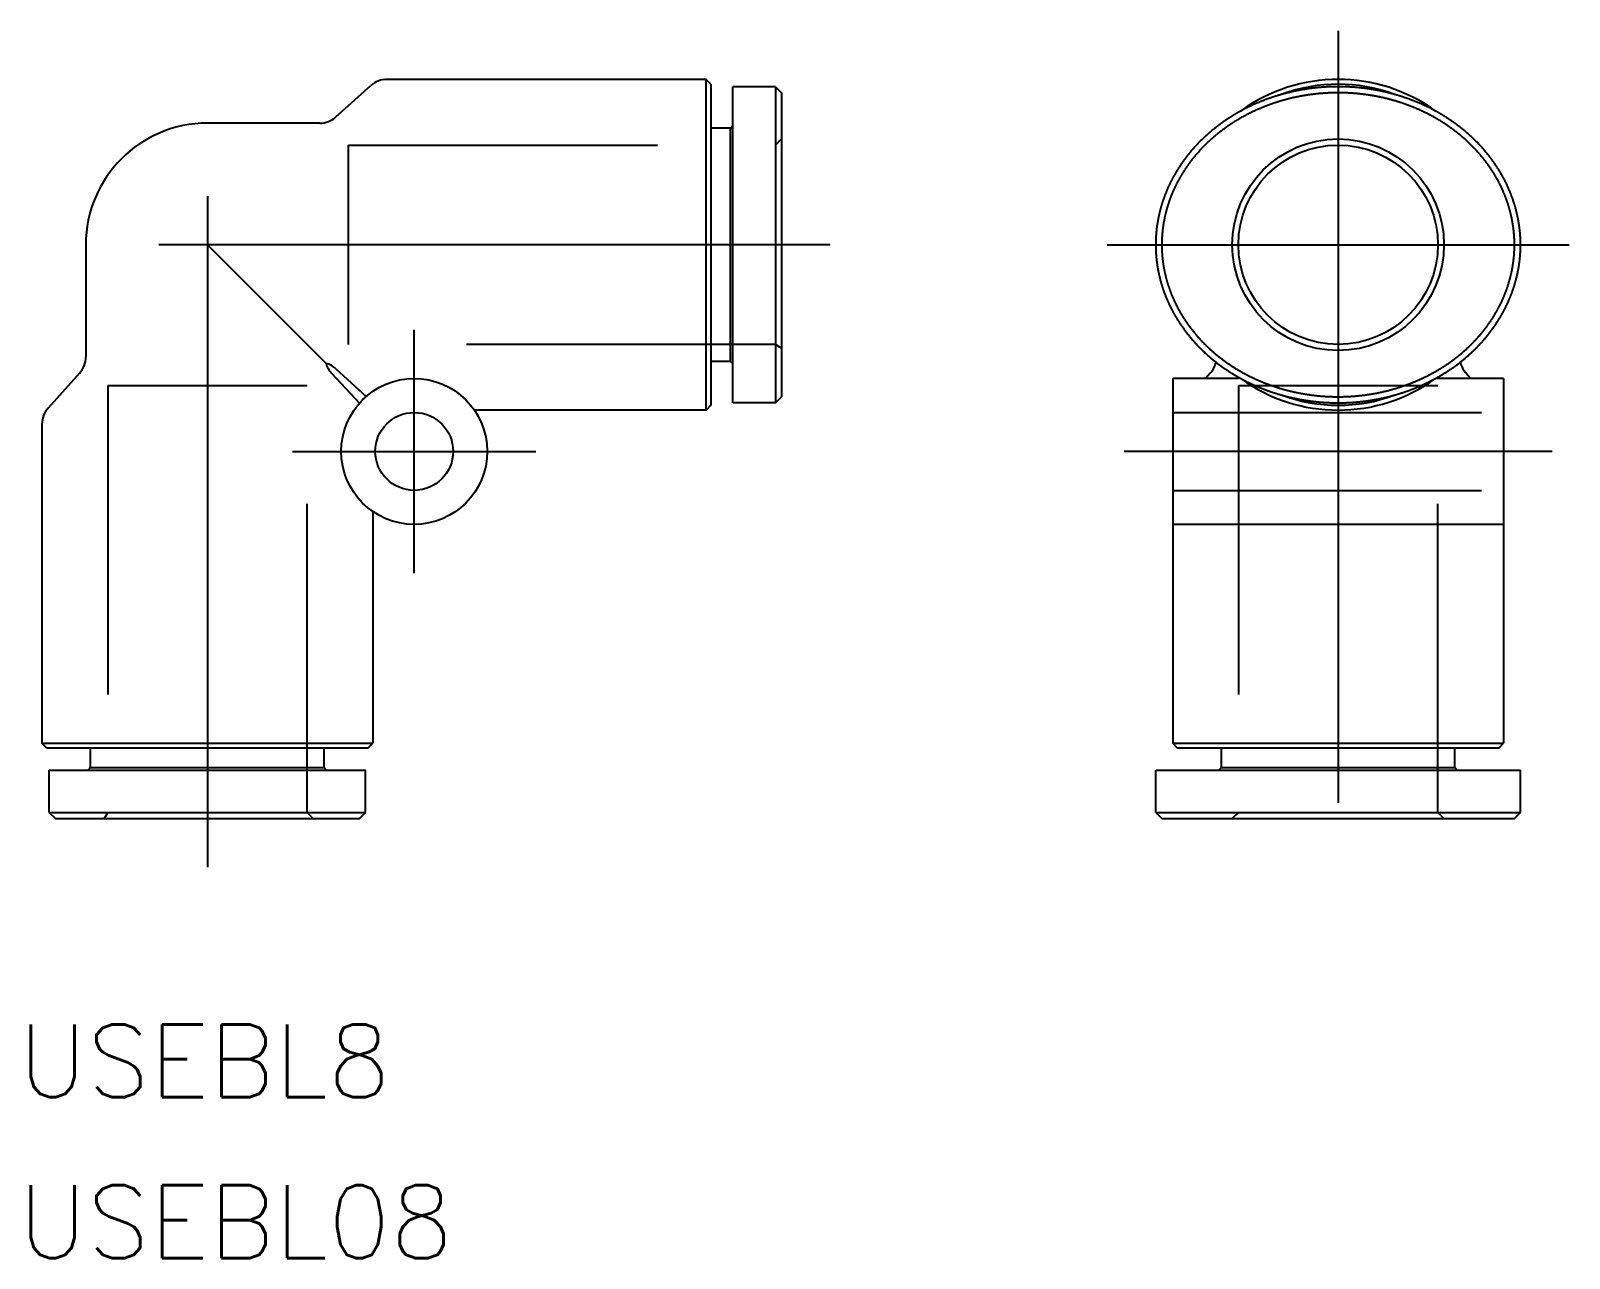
# Model space of a CAD drawing. Extents: x -7.3 to 56, y -18.1 to 32.4.
import ezdxf

# ---------------------------------------------------------------- set-up
doc = ezdxf.new("R2010")
doc.units = 0
doc.linetypes.add('CENTER', pattern=[50.8, 31.75, -6.35, 6.35, -6.35])
doc.linetypes.add('DASHED', pattern=[19.05, 12.7, -6.35])
doc.layers.get('0').update_dxf_attribs({"linetype": 'CONTINUOUS'})
doc.layers.add('CENTER', color=1, linetype='CENTER')
doc.styles.get("Standard").update_dxf_attribs({"font": 'txt.shx', "height": 3, "bigfont": 'bigfont.shx'})

msp = doc.modelspace()

# ---------------------------------------------------------------- texts
at = {"color": 7, "linetype": 'CONTINUOUS'}
for s, p in [('USEBL8', (-7.7756, -11.46)), ('USEBL08', (-7.7756, -18.0776))]:
    msp.add_text(s, height=3, dxfattribs=at).set_placement(p)

# ---------------------------------------------------------------- linework, layer by layer
at = {"color": 7, "linetype": 'CONTINUOUS'}
for p, q in [((20.5, 30.4), (7.3837, 30.4)), ((20.5, 16.8), (20.5, 30.4)), ((20.7, 30.2), (20.5, 30.4)), ((5.2852, 28.8567), (6.7148, 30.1433)), ((20.7, 30.2), (20.7, 17)), ((21.6, 17.1), (21.6, 30.1)), ((23.35, 30.1), (21.6, 30.1)), ((23.35, 30.1), (23.35, 17.1)), ((23.35, 30.1), (23.6, 29.85)), ((23.6, 29.85), (23.6, 17.35)), ((4.6163, 28.6), (0, 28.6)), ((21.5, 28.4), (21.6, 28.5)), ((21.5, 28.4), (20.7, 28.4)), ((21.5, 18.8), (21.5, 28.4)), ((-5, 23.6), (-5, 18.9837)), ((0, 23.6), (4.6163, 18.9837)), ((4.6163, 18.9837), (4.8769, 18.7231)), ((5.2847, 18.4935), (6.5208, 17.3544)), ((21.5, 18.8), (20.7, 18.8)), ((21.5, 18.8), (21.6, 18.7)), ((-5.2567, 18.3148), (-6.5433, 16.8852)), ((5.1065, 18.3153), (6.2456, 17.0792)), ((39.679, 18.1), (39.679, 3.1)), ((42.3802, 18.1), (39.679, 18.1)), ((41.2223, 18.3148), (41.029, 18.1)), ((53.279, 18.1), (50.4777, 18.1)), ((51.7357, 18.3148), (51.929, 18.1)), ((53.279, 18.1), (53.279, 3.1)), ((23.35, 17.1), (21.6, 17.1)), ((23.35, 17.1), (23.6, 17.35)), ((20.5, 16.8), (10.9718, 16.8)), ((20.7, 17), (20.5, 16.8)), ((-6.8, 16.2163), (-6.8, 3.1)), ((6.8, 12.6282), (6.8, 3.1)), ((53.279, 12.1), (39.679, 12.1)), ((-6.8, 3.1), (6.8, 3.1)), ((-6.6, 2.9), (-6.8, 3.1)), ((6.6, 2.9), (-6.6, 2.9)), ((-4.8, 2.1), (-4.8, 2.9)), ((4.8, 2.1), (4.8, 2.9)), ((6.6, 2.9), (6.8, 3.1)), ((39.679, 3.1), (53.279, 3.1)), ((39.879, 2.9), (39.679, 3.1)), ((53.079, 2.9), (39.879, 2.9)), ((41.679, 2.1), (41.679, 2.9)), ((51.279, 2.1), (51.279, 2.9)), ((53.079, 2.9), (53.279, 3.1)), ((-6.5, 2), (6.5, 2)), ((-6.5, 0.25), (-6.5, 2)), ((-4.8, 2.1), (-4.9, 2)), ((-4.8, 2.1), (4.8, 2.1)), ((4.8, 2.1), (4.9, 2)), ((6.5, 0.25), (6.5, 2)), ((38.979, 2), (53.979, 2)), ((38.979, 0.25), (38.979, 2)), ((41.679, 2.1), (41.579, 2)), ((41.679, 2.1), (51.279, 2.1)), ((51.279, 2.1), (51.379, 2)), ((53.979, 0.25), (53.979, 2)), ((-6.5, 0.25), (6.5, 0.25)), ((-6.5, 0.25), (-6.25, 0)), ((-6.25, 0), (6.25, 0)), ((6.25, 0), (6.5, 0.25)), ((38.979, 0.25), (53.979, 0.25)), ((38.979, 0.25), (39.229, 0)), ((39.229, 0), (53.729, 0)), ((53.729, 0), (53.979, 0.25))]:
    msp.add_line(p, q, dxfattribs=at)
at = {"color": 3, "linetype": 'DASHED'}
for p, q in [((23.35, 27.7), (23.6, 27.95)), ((5.8, 19.5), (5.8, 27.7)), ((5.8, 27.7), (23.35, 27.7)), ((23.35, 19.5), (5.8, 19.5)), ((23.6, 19.35), (23.35, 19.5)), ((-4.1, 17.8), (-4.1, 0.25)), ((4.1, 17.8), (-4.1, 17.8)), ((4.1, 0.25), (4.1, 17.8)), ((42.379, 17.8), (42.379, 0.25)), ((50.579, 17.8), (42.379, 17.8)), ((50.579, 0.25), (50.579, 17.8)), ((39.679, 16.7), (53.279, 16.7)), ((39.679, 13.5), (53.279, 13.5)), ((-4.1, 0.25), (-4.25, 0)), ((4.35, 0), (4.1, 0.25)), ((42.129, 0), (42.379, 0.25)), ((50.829, 0), (50.579, 0.25))]:
    msp.add_line(p, q, dxfattribs=at)
at = {"color": 7}
for points in [[(46.479, 17.1, 0), (46.4925, 17.1, 0), (46.506, 17.1, 0), (46.5195, 17.1001, 0), (46.533, 17.1002, 0), (46.5465, 17.1002, 0), (46.56, 17.1004, 0), (46.5735, 17.1005, 0), (46.587, 17.1006, 0), (46.6005, 17.1008, 0), (46.614, 17.101, 0), (46.6275, 17.1012, 0), (46.641, 17.1014, 0), (46.6544, 17.1017, 0), (46.6679, 17.102, 0), (46.6814, 17.1023, 0), (46.6949, 17.1026, 0), (46.7084, 17.1029, 0), (46.7219, 17.1033, 0), (46.7354, 17.1037, 0), (46.749, 17.1041, 0), (46.7625, 17.1045, 0), (46.776, 17.105, 0), (46.7896, 17.1054, 0), (46.8031, 17.1059, 0), (46.8167, 17.1064, 0), (46.8302, 17.107, 0), (46.8438, 17.1075, 0), (46.8574, 17.1081, 0), (46.871, 17.1087, 0), (46.8847, 17.1094, 0), (46.8983, 17.11, 0), (46.912, 17.1107, 0), (46.9257, 17.1114, 0), (46.9394, 17.1121, 0), (46.9531, 17.1128, 0), (46.9668, 17.1136, 0), (46.9806, 17.1144, 0), (46.9943, 17.1152, 0), (47.0081, 17.1161, 0), (47.022, 17.1169, 0), (47.0358, 17.1178, 0), (47.0497, 17.1187, 0), (47.0636, 17.1197, 0), (47.0775, 17.1206, 0), (47.0914, 17.1216, 0), (47.1054, 17.1226, 0), (47.1194, 17.1237, 0), (47.1334, 17.1247, 0), (47.1475, 17.1258, 0), (47.1616, 17.1269, 0), (47.1757, 17.1281, 0), (47.1899, 17.1292, 0), (47.2041, 17.1304, 0), (47.2183, 17.1316, 0), (47.2326, 17.1329, 0), (47.2469, 17.1342, 0), (47.2612, 17.1354, 0), (47.2756, 17.1368, 0), (47.29, 17.1381, 0), (47.3044, 17.1395, 0), (47.3189, 17.1409, 0), (47.3334, 17.1423, 0), (47.348, 17.1438, 0), (47.3626, 17.1453, 0), (47.3772, 17.1468, 0), (47.3919, 17.1483, 0), (47.4067, 17.1499, 0), (47.4215, 17.1515, 0), (47.4363, 17.1532, 0), (47.4512, 17.1548, 0), (47.4661, 17.1565, 0), (47.4811, 17.1583, 0), (47.4961, 17.16, 0), (47.5112, 17.1618, 0), (47.5263, 17.1637, 0), (47.5415, 17.1656, 0), (47.5568, 17.1675, 0), (47.5721, 17.1694, 0), (47.5874, 17.1714, 0), (47.6028, 17.1734, 0), (47.6183, 17.1754, 0), (47.6338, 17.1775, 0), (47.6494, 17.1796, 0), (47.665, 17.1818, 0), (47.6807, 17.184, 0), (47.6965, 17.1862, 0), (47.7123, 17.1885, 0), (47.7282, 17.1908, 0), (47.7441, 17.1932, 0), (47.7602, 17.1955, 0), (47.7763, 17.198, 0), (47.7924, 17.2005, 0), (47.8087, 17.203, 0), (47.825, 17.2055, 0), (47.8413, 17.2081, 0), (47.8578, 17.2108, 0), (47.8743, 17.2135, 0), (47.8909, 17.2162, 0), (47.9075, 17.219, 0), (47.9242, 17.2218, 0), (47.941, 17.2247, 0), (47.9578, 17.2276, 0), (47.9747, 17.2306, 0), (47.9917, 17.2336, 0), (48.0087, 17.2366, 0), (48.0258, 17.2397, 0), (48.0429, 17.2429, 0), (48.0601, 17.2461, 0), (48.0774, 17.2493, 0), (48.0947, 17.2526, 0), (48.1121, 17.256, 0), (48.1296, 17.2594, 0), (48.1471, 17.2628, 0), (48.1647, 17.2663, 0), (48.1823, 17.2699, 0), (48.2, 17.2735, 0), (48.2178, 17.2771, 0), (48.2356, 17.2808, 0), (48.2535, 17.2846, 0), (48.2714, 17.2884, 0), (48.2893, 17.2922, 0), (48.3073, 17.2961, 0), (48.3254, 17.3001, 0), (48.3435, 17.3041, 0), (48.3617, 17.3082, 0), (48.3799, 17.3123, 0), (48.3981, 17.3165, 0), (48.4164, 17.3207, 0), (48.4347, 17.325, 0), (48.4531, 17.3293, 0), (48.4716, 17.3337, 0), (48.49, 17.3382, 0), (48.5085, 17.3427, 0), (48.5271, 17.3472, 0), (48.5457, 17.3519, 0), (48.5643, 17.3565, 0), (48.583, 17.3613, 0), (48.6017, 17.366, 0), (48.6205, 17.3709, 0), (48.6392, 17.3758, 0), (48.6581, 17.3807, 0), (48.6769, 17.3857, 0), (48.6958, 17.3908, 0), (48.7148, 17.3959, 0), (48.7337, 17.4011, 0), (48.7528, 17.4063, 0), (48.7718, 17.4116, 0), (48.7909, 17.4169, 0), (48.81, 17.4223, 0), (48.8291, 17.4278, 0), (48.8483, 17.4333, 0), (48.8675, 17.4389, 0), (48.8867, 17.4445, 0), (48.906, 17.4502, 0), (48.9253, 17.4559, 0), (48.9446, 17.4617, 0), (48.9639, 17.4676, 0), (48.9833, 17.4735, 0), (49.0027, 17.4795, 0), (49.0221, 17.4856, 0), (49.0416, 17.4917, 0), (49.061, 17.4978, 0), (49.0805, 17.504, 0), (49.1, 17.5103, 0), (49.1196, 17.5167, 0), (49.1391, 17.5231, 0), (49.1587, 17.5295, 0), (49.1783, 17.536, 0), (49.198, 17.5426, 0), (49.2176, 17.5493, 0), (49.2373, 17.556, 0), (49.2569, 17.5627, 0), (49.2766, 17.5695, 0), (49.2964, 17.5764, 0), (49.3161, 17.5834, 0), (49.3358, 17.5904, 0), (49.3556, 17.5975, 0), (49.3754, 17.6046, 0), (49.3952, 17.6118, 0), (49.415, 17.619, 0), (49.4348, 17.6264, 0), (49.4546, 17.6337, 0), (49.4745, 17.6412, 0), (49.4943, 17.6487, 0), (49.5142, 17.6563, 0), (49.5341, 17.6639, 0), (49.5539, 17.6716, 0), (49.5738, 17.6794, 0), (49.5937, 17.6872, 0), (49.6136, 17.6951, 0), (49.6335, 17.703, 0), (49.6535, 17.7111, 0), (49.6734, 17.7191, 0), (49.6933, 17.7273, 0), (49.7132, 17.7355, 0), (49.7332, 17.7438, 0), (49.7531, 17.7521, 0), (49.773, 17.7605, 0), (49.793, 17.769, 0), (49.8129, 17.7775, 0), (49.8329, 17.7861, 0), (49.8528, 17.7948, 0), (49.8727, 17.8035, 0), (49.8927, 17.8123, 0), (49.9126, 17.8212, 0), (49.9326, 17.8302, 0), (49.9525, 17.8392, 0), (49.9725, 17.8482, 0), (49.9924, 17.8574, 0), (50.0124, 17.8666, 0), (50.0323, 17.8759, 0), (50.0523, 17.8852, 0), (50.0723, 17.8946, 0), (50.0922, 17.9041, 0), (50.1122, 17.9137, 0), (50.1321, 17.9233, 0), (50.1521, 17.933, 0), (50.172, 17.9427, 0), (50.192, 17.9525, 0), (50.2119, 17.9624, 0), (50.2318, 17.9724, 0), (50.2518, 17.9824, 0), (50.2717, 17.9925, 0), (50.2916, 18.0027, 0), (50.3115, 18.0129, 0), (50.3314, 18.0232, 0), (50.3513, 18.0336, 0), (50.3712, 18.044, 0), (50.3911, 18.0545, 0), (50.4109, 18.0651, 0), (50.4308, 18.0757, 0), (50.4506, 18.0864, 0), (50.4705, 18.0972, 0), (50.4903, 18.108, 0), (50.5101, 18.1189, 0), (50.5299, 18.1299, 0), (50.5497, 18.1409, 0), (50.5694, 18.152, 0), (50.5892, 18.1632, 0), (50.6089, 18.1745, 0), (50.6287, 18.1858, 0), (50.6484, 18.1972, 0), (50.668, 18.2086, 0), (50.6877, 18.2201, 0), (50.7074, 18.2317, 0), (50.727, 18.2434, 0), (50.7466, 18.2551, 0), (50.7662, 18.2669, 0), (50.7858, 18.2787, 0), (50.8054, 18.2906, 0), (50.8249, 18.3026, 0), (50.8444, 18.3147, 0), (50.8639, 18.3268, 0), (50.8834, 18.339, 0), (50.9028, 18.3513, 0), (50.9222, 18.3636, 0), (50.9416, 18.376, 0), (50.961, 18.3885, 0), (50.9804, 18.401, 0), (50.9997, 18.4136, 0), (51.019, 18.4262, 0), (51.0382, 18.439, 0), (51.0575, 18.4518, 0), (51.0767, 18.4646, 0), (51.0959, 18.4776, 0), (51.115, 18.4906, 0), (51.1341, 18.5036, 0), (51.1532, 18.5168, 0), (51.1723, 18.53, 0), (51.1913, 18.5433, 0), (51.2103, 18.5566, 0), (51.2293, 18.57, 0), (51.2482, 18.5835, 0), (51.2671, 18.597, 0), (51.286, 18.6106, 0), (51.3048, 18.6243, 0), (51.3236, 18.638, 0), (51.3423, 18.6518, 0), (51.3611, 18.6657, 0), (51.3797, 18.6797, 0), (51.3984, 18.6936, 0), (51.417, 18.7077, 0), (51.4355, 18.7218, 0), (51.454, 18.736, 0), (51.4725, 18.7503, 0), (51.491, 18.7646, 0), (51.5093, 18.779, 0), (51.5277, 18.7934, 0), (51.546, 18.8079, 0), (51.5643, 18.8225, 0), (51.5825, 18.8371, 0), (51.6007, 18.8518, 0), (51.6188, 18.8666, 0), (51.6369, 18.8814, 0), (51.6549, 18.8963, 0), (51.6729, 18.9112, 0), (51.6909, 18.9262, 0), (51.7088, 18.9412, 0), (51.7267, 18.9564, 0), (51.7445, 18.9715, 0), (51.7622, 18.9867, 0), (51.7799, 19.002, 0), (51.7976, 19.0174, 0), (51.8152, 19.0328, 0), (51.8327, 19.0482, 0), (51.8503, 19.0638, 0), (51.8677, 19.0793, 0), (51.8851, 19.095, 0), (51.9025, 19.1106, 0), (51.9198, 19.1264, 0), (51.937, 19.1422, 0), (51.9542, 19.158, 0), (51.9713, 19.1739, 0), (51.9884, 19.1899, 0), (52.0054, 19.2059, 0), (52.0224, 19.222, 0), (52.0393, 19.2381, 0), (52.0561, 19.2543, 0), (52.0729, 19.2705, 0), (52.0897, 19.2868, 0), (52.1063, 19.3031, 0), (52.1229, 19.3195, 0), (52.1395, 19.3359, 0), (52.156, 19.3524, 0), (52.1724, 19.369, 0), (52.1888, 19.3856, 0), (52.2051, 19.4022, 0), (52.2214, 19.4189, 0), (52.2375, 19.4356, 0), (52.2537, 19.4524, 0), (52.2697, 19.4693, 0), (52.2857, 19.4861, 0), (52.3016, 19.5031, 0), (52.3175, 19.5201, 0), (52.3333, 19.5371, 0), (52.349, 19.5542, 0), (52.3647, 19.5713, 0), (52.3803, 19.5885, 0), (52.3958, 19.6057, 0), (52.4112, 19.6229, 0), (52.4266, 19.6402, 0), (52.4419, 19.6576, 0), (52.4572, 19.675, 0), (52.4723, 19.6924, 0), (52.4874, 19.7099, 0), (52.5025, 19.7274, 0), (52.5174, 19.7449, 0), (52.5323, 19.7625, 0), (52.5471, 19.7802, 0), (52.5619, 19.7978, 0), (52.5766, 19.8155, 0), (52.5912, 19.8333, 0), (52.6057, 19.8511, 0), (52.6202, 19.8689, 0), (52.6346, 19.8868, 0), (52.6489, 19.9047, 0), (52.6631, 19.9226, 0), (52.6773, 19.9406, 0), (52.6914, 19.9586, 0), (52.7054, 19.9766, 0), (52.7194, 19.9947, 0), (52.7333, 20.0128, 0), (52.7471, 20.031, 0), (52.7608, 20.0492, 0), (52.7745, 20.0674, 0), (52.788, 20.0856, 0), (52.8015, 20.1039, 0), (52.815, 20.1222, 0), (52.8283, 20.1405, 0), (52.8416, 20.1589, 0), (52.8548, 20.1773, 0), (52.8679, 20.1958, 0), (52.881, 20.2142, 0), (52.894, 20.2327, 0), (52.9069, 20.2512, 0), (52.9197, 20.2698, 0), (52.9325, 20.2884, 0), (52.9451, 20.307, 0), (52.9577, 20.3256, 0), (52.9702, 20.3442, 0), (52.9827, 20.3629, 0), (52.995, 20.3816, 0), (53.0073, 20.4004, 0), (53.0195, 20.4191, 0), (53.0316, 20.4379, 0), (53.0437, 20.4567, 0), (53.0556, 20.4756, 0), (53.0675, 20.4944, 0), (53.0793, 20.5133, 0), (53.0911, 20.5322, 0), (53.1027, 20.5511, 0), (53.1143, 20.5701, 0), (53.1258, 20.589, 0), (53.1372, 20.608, 0), (53.1485, 20.627, 0), (53.1597, 20.646, 0), (53.1709, 20.6651, 0), (53.182, 20.6842, 0), (53.193, 20.7032, 0), (53.2039, 20.7224, 0), (53.2148, 20.7415, 0), (53.2256, 20.7606, 0), (53.2363, 20.7798, 0), (53.2469, 20.799, 0), (53.2574, 20.8182, 0), (53.2679, 20.8375, 0), (53.2783, 20.8567, 0), (53.2886, 20.876, 0), (53.2988, 20.8953, 0), (53.309, 20.9146, 0), (53.319, 20.9339, 0), (53.329, 20.9533, 0), (53.339, 20.9726, 0), (53.3488, 20.992, 0), (53.3586, 21.0114, 0), (53.3683, 21.0308, 0), (53.3779, 21.0503, 0), (53.3874, 21.0697, 0), (53.3968, 21.0892, 0), (53.4062, 21.1087, 0), (53.4155, 21.1282, 0), (53.4247, 21.1477, 0), (53.4339, 21.1673, 0), (53.443, 21.1868, 0), (53.4519, 21.2064, 0), (53.4609, 21.226, 0), (53.4697, 21.2456, 0), (53.4784, 21.2652, 0), (53.4871, 21.2849, 0), (53.4957, 21.3045, 0), (53.5042, 21.3242, 0), (53.5127, 21.3439, 0), (53.5211, 21.3636, 0), (53.5294, 21.3833, 0), (53.5376, 21.403, 0), (53.5457, 21.4228, 0), (53.5538, 21.4425, 0), (53.5618, 21.4623, 0), (53.5697, 21.4821, 0), (53.5775, 21.5019, 0), (53.5853, 21.5217, 0), (53.5929, 21.5415, 0), (53.6005, 21.5613, 0), (53.6081, 21.5812, 0), (53.6155, 21.6011, 0), (53.6229, 21.6209, 0), (53.6302, 21.6408, 0), (53.6374, 21.6607, 0), (53.6445, 21.6806, 0), (53.6516, 21.7006, 0), (53.6586, 21.7205, 0), (53.6655, 21.7404, 0), (53.6723, 21.7604, 0), (53.6791, 21.7804, 0), (53.6858, 21.8003, 0), (53.6924, 21.8203, 0), (53.6989, 21.8403, 0), (53.7054, 21.8603, 0), (53.7117, 21.8804, 0), (53.718, 21.9004, 0), (53.7243, 21.9204, 0), (53.7304, 21.9405, 0), (53.7365, 21.9605, 0), (53.7425, 21.9806, 0), (53.7484, 22.0007, 0), (53.7543, 22.0208, 0), (53.76, 22.0409, 0), (53.7657, 22.061, 0), (53.7713, 22.0811, 0), (53.7769, 22.1012, 0), (53.7823, 22.1213, 0), (53.7877, 22.1415, 0), (53.793, 22.1616, 0), (53.7983, 22.1818, 0), (53.8034, 22.2019, 0), (53.8085, 22.2221, 0), (53.8135, 22.2423, 0), (53.8185, 22.2625, 0), (53.8233, 22.2827, 0), (53.8281, 22.3029, 0), (53.8328, 22.3231, 0), (53.8375, 22.3433, 0), (53.842, 22.3635, 0), (53.8465, 22.3837, 0), (53.8509, 22.404, 0), (53.8553, 22.4242, 0), (53.8595, 22.4445, 0), (53.8637, 22.4647, 0), (53.8678, 22.485, 0), (53.8719, 22.5052, 0), (53.8758, 22.5255, 0), (53.8797, 22.5458, 0), (53.8835, 22.5661, 0), (53.8872, 22.5864, 0), (53.8909, 22.6067, 0), (53.8945, 22.627, 0), (53.898, 22.6473, 0), (53.9014, 22.6676, 0), (53.9048, 22.6879, 0), (53.9081, 22.7082, 0), (53.9113, 22.7285, 0), (53.9144, 22.7489, 0), (53.9175, 22.7692, 0), (53.9205, 22.7895, 0), (53.9234, 22.8099, 0), (53.9262, 22.8302, 0), (53.929, 22.8506, 0), (53.9316, 22.8709, 0), (53.9343, 22.8913, 0), (53.9368, 22.9116, 0), (53.9393, 22.932, 0), (53.9417, 22.9524, 0), (53.944, 22.9727, 0), (53.9462, 22.9931, 0), (53.9484, 23.0135, 0), (53.9505, 23.0339, 0), (53.9525, 23.0542, 0), (53.9544, 23.0746, 0), (53.9563, 23.095, 0), (53.9581, 23.1154, 0), (53.9598, 23.1358, 0), (53.9615, 23.1562, 0), (53.963, 23.1766, 0), (53.9645, 23.197, 0), (53.966, 23.2174, 0), (53.9673, 23.2378, 0), (53.9686, 23.2582, 0), (53.9698, 23.2786, 0), (53.9709, 23.299, 0), (53.972, 23.3194, 0), (53.973, 23.3398, 0), (53.9739, 23.3602, 0), (53.9747, 23.3807, 0), (53.9755, 23.4011, 0), (53.9761, 23.4215, 0), (53.9767, 23.4419, 0), (53.9773, 23.4623, 0), (53.9777, 23.4827, 0), (53.9781, 23.5032, 0), (53.9784, 23.5236, 0), (53.9787, 23.544, 0), (53.9788, 23.5644, 0), (53.9789, 23.5848, 0), (53.979, 23.6053, 0), (53.9789, 23.6257, 0), (53.9788, 23.6461, 0), (53.9786, 23.6665, 0), (53.9783, 23.6869, 0), (53.9779, 23.7073, 0), (53.9775, 23.7277, 0), (53.977, 23.7481, 0), (53.9764, 23.7685, 0), (53.9758, 23.7889, 0), (53.9751, 23.8093, 0), (53.9743, 23.8297, 0), (53.9734, 23.8501, 0), (53.9725, 23.8705, 0), (53.9714, 23.8909, 0), (53.9704, 23.9113, 0), (53.9692, 23.9317, 0), (53.968, 23.9521, 0), (53.9666, 23.9724, 0), (53.9653, 23.9928, 0), (53.9638, 24.0132, 0), (53.9623, 24.0335, 0), (53.9607, 24.0539, 0), (53.959, 24.0742, 0), (53.9572, 24.0946, 0), (53.9554, 24.1149, 0), (53.9535, 24.1353, 0), (53.9515, 24.1556, 0), (53.9495, 24.1759, 0), (53.9474, 24.1962, 0), (53.9452, 24.2166, 0), (53.9429, 24.2369, 0), (53.9405, 24.2572, 0), (53.9381, 24.2775, 0), (53.9356, 24.2978, 0), (53.9331, 24.318, 0), (53.9304, 24.3383, 0), (53.9277, 24.3586, 0), (53.9249, 24.3788, 0), (53.9221, 24.3991, 0), (53.9191, 24.4193, 0), (53.9161, 24.4396, 0), (53.9131, 24.4598, 0), (53.9099, 24.48, 0), (53.9067, 24.5002, 0), (53.9034, 24.5204, 0), (53.9, 24.5406, 0), (53.8966, 24.5607, 0), (53.8931, 24.5809, 0), (53.8895, 24.6011, 0), (53.8858, 24.6212, 0), (53.8821, 24.6413, 0), (53.8783, 24.6614, 0), (53.8744, 24.6815, 0), (53.8704, 24.7016, 0), (53.8664, 24.7217, 0), (53.8623, 24.7418, 0), (53.8581, 24.7618, 0), (53.8539, 24.7818, 0), (53.8496, 24.8019, 0), (53.8452, 24.8219, 0), (53.8407, 24.8419, 0), (53.8362, 24.8618, 0), (53.8316, 24.8818, 0), (53.827, 24.9017, 0), (53.8222, 24.9217, 0), (53.8174, 24.9416, 0), (53.8125, 24.9615, 0), (53.8076, 24.9814, 0), (53.8026, 25.0012, 0), (53.7975, 25.0211, 0), (53.7923, 25.0409, 0), (53.7871, 25.0607, 0), (53.7818, 25.0805, 0), (53.7764, 25.1003, 0), (53.7709, 25.12, 0), (53.7654, 25.1398, 0), (53.7598, 25.1595, 0), (53.7542, 25.1792, 0), (53.7485, 25.1989, 0), (53.7427, 25.2186, 0), (53.7368, 25.2382, 0), (53.7309, 25.2578, 0), (53.7249, 25.2774, 0), (53.7188, 25.297, 0), (53.7127, 25.3166, 0), (53.7065, 25.3361, 0), (53.7002, 25.3556, 0), (53.6939, 25.3751, 0), (53.6874, 25.3946, 0), (53.681, 25.414, 0), (53.6744, 25.4335, 0), (53.6678, 25.4529, 0), (53.6611, 25.4723, 0), (53.6543, 25.4916, 0), (53.6475, 25.511, 0), (53.6406, 25.5303, 0), (53.6337, 25.5495, 0), (53.6267, 25.5688, 0), (53.6196, 25.588, 0), (53.6124, 25.6073, 0), (53.6052, 25.6264, 0), (53.5979, 25.6456, 0), (53.5905, 25.6647, 0), (53.5831, 25.6838, 0), (53.5756, 25.7029, 0), (53.568, 25.722, 0), (53.5604, 25.741, 0), (53.5527, 25.76, 0), (53.545, 25.779, 0), (53.5372, 25.7979, 0), (53.5293, 25.8168, 0), (53.5213, 25.8357, 0), (53.5133, 25.8546, 0), (53.5052, 25.8734, 0), (53.4971, 25.8922, 0), (53.4889, 25.911, 0), (53.4806, 25.9297, 0), (53.4723, 25.9485, 0), (53.4639, 25.9671, 0), (53.4554, 25.9858, 0), (53.4469, 26.0044, 0), (53.4383, 26.023, 0), (53.4297, 26.0416, 0), (53.421, 26.0601, 0), (53.4122, 26.0786, 0), (53.4034, 26.0971, 0), (53.3945, 26.1155, 0), (53.3855, 26.1339, 0), (53.3765, 26.1523, 0), (53.3674, 26.1707, 0), (53.3583, 26.189, 0), (53.3491, 26.2072, 0), (53.3398, 26.2255, 0), (53.3305, 26.2437, 0), (53.3211, 26.2619, 0), (53.3117, 26.28, 0), (53.3022, 26.2982, 0), (53.2927, 26.3162, 0), (53.283, 26.3343, 0), (53.2734, 26.3523, 0), (53.2636, 26.3703, 0), (53.2538, 26.3882, 0), (53.244, 26.4061, 0), (53.2341, 26.424, 0), (53.2241, 26.4418, 0), (53.2141, 26.4596, 0), (53.204, 26.4774, 0), (53.1939, 26.4951, 0), (53.1837, 26.5128, 0), (53.1735, 26.5305, 0), (53.1631, 26.5481, 0), (53.1528, 26.5657, 0), (53.1424, 26.5833, 0), (53.1319, 26.6008, 0), (53.1214, 26.6182, 0), (53.1108, 26.6357, 0), (53.1001, 26.6531, 0), (53.0894, 26.6704, 0), (53.0787, 26.6878, 0), (53.0679, 26.7051, 0), (53.057, 26.7223, 0), (53.0461, 26.7395, 0), (53.0352, 26.7567, 0), (53.0241, 26.7738, 0), (53.0131, 26.7909, 0), (53.0019, 26.8079, 0), (52.9908, 26.825, 0), (52.9795, 26.8419, 0), (52.9683, 26.8589, 0), (52.9569, 26.8757, 0), (52.9455, 26.8926, 0), (52.9341, 26.9094, 0), (52.9226, 26.9262, 0), (52.9111, 26.9429, 0), (52.8995, 26.9596, 0), (52.8878, 26.9763, 0), (52.8761, 26.9929, 0), (52.8644, 27.0095, 0), (52.8526, 27.026, 0), (52.8408, 27.0425, 0), (52.8289, 27.059, 0), (52.8169, 27.0754, 0), (52.8049, 27.0918, 0), (52.7929, 27.1081, 0), (52.7808, 27.1244, 0), (52.7686, 27.1407, 0), (52.7564, 27.1569, 0), (52.7442, 27.173, 0), (52.7319, 27.1892, 0), (52.7196, 27.2053, 0), (52.7072, 27.2213, 0), (52.6947, 27.2374, 0), (52.6823, 27.2533, 0), (52.6697, 27.2693, 0), (52.6571, 27.2852, 0), (52.6445, 27.301, 0), (52.6318, 27.3168, 0), (52.6191, 27.3326, 0), (52.6063, 27.3483, 0), (52.5935, 27.364, 0), (52.5806, 27.3797, 0), (52.5677, 27.3953, 0), (52.5548, 27.4109, 0), (52.5418, 27.4264, 0), (52.5287, 27.4419, 0), (52.5156, 27.4573, 0), (52.5025, 27.4727, 0), (52.4893, 27.4881, 0), (52.476, 27.5034, 0), (52.4627, 27.5187, 0), (52.4494, 27.5339, 0), (52.436, 27.5491, 0), (52.4226, 27.5643, 0), (52.4092, 27.5794, 0), (52.3956, 27.5945, 0), (52.3821, 27.6095, 0), (52.3685, 27.6245, 0), (52.3548, 27.6395, 0), (52.3412, 27.6544, 0), (52.3274, 27.6692, 0), (52.3136, 27.6841, 0), (52.2998, 27.6989, 0), (52.286, 27.7136, 0), (52.2721, 27.7283, 0), (52.2581, 27.743, 0), (52.2441, 27.7576, 0), (52.2301, 27.7722, 0), (52.216, 27.7867, 0), (52.2019, 27.8012, 0), (52.1877, 27.8156, 0), (52.1735, 27.83, 0), (52.1593, 27.8444, 0), (52.145, 27.8587, 0), (52.1306, 27.873, 0), (52.1163, 27.8872, 0), (52.1018, 27.9014, 0), (52.0874, 27.9156, 0), (52.0729, 27.9297, 0), (52.0583, 27.9438, 0), (52.0438, 27.9578, 0), (52.0291, 27.9718, 0), (52.0145, 27.9857, 0), (51.9998, 27.9996, 0), (51.985, 28.0135, 0), (51.9702, 28.0273, 0), (51.9554, 28.0411, 0), (51.9406, 28.0548, 0), (51.9257, 28.0685, 0), (51.9107, 28.0821, 0), (51.8957, 28.0957, 0), (51.8807, 28.1093, 0), (51.8656, 28.1228, 0), (51.8505, 28.1362, 0), (51.8354, 28.1497, 0), (51.8202, 28.163, 0), (51.805, 28.1764, 0), (51.7898, 28.1897, 0), (51.7745, 28.2029, 0), (51.7592, 28.2161, 0), (51.7438, 28.2293, 0), (51.7284, 28.2424, 0), (51.713, 28.2555, 0), (51.6975, 28.2685, 0), (51.682, 28.2815, 0), (51.6664, 28.2944, 0), (51.6508, 28.3073, 0), (51.6352, 28.3202, 0), (51.6196, 28.333, 0), (51.6039, 28.3458, 0), (51.5881, 28.3585, 0), (51.5724, 28.3712, 0), (51.5566, 28.3838, 0), (51.5407, 28.3964, 0), (51.5249, 28.4089, 0), (51.5089, 28.4214, 0), (51.493, 28.4339, 0), (51.477, 28.4463, 0), (51.461, 28.4587, 0), (51.445, 28.471, 0), (51.4289, 28.4833, 0), (51.4128, 28.4955, 0), (51.3966, 28.5077, 0), (51.3805, 28.5198, 0), (51.3642, 28.5319, 0), (51.348, 28.544, 0), (51.3317, 28.556, 0), (51.3154, 28.568, 0), (51.2991, 28.5799, 0), (51.2827, 28.5918, 0), (51.2663, 28.6036, 0), (51.2498, 28.6154, 0), (51.2334, 28.6271, 0), (51.2169, 28.6388, 0), (51.2003, 28.6504, 0), (51.1837, 28.662, 0), (51.1671, 28.6736, 0), (51.1505, 28.6851, 0), (51.1338, 28.6966, 0), (51.1172, 28.708, 0), (51.1004, 28.7194, 0), (51.0837, 28.7307, 0), (51.0669, 28.742, 0), (51.0501, 28.7532, 0), (51.0332, 28.7644, 0), (51.0164, 28.7755, 0), (50.9995, 28.7866, 0), (50.9825, 28.7977, 0), (50.9656, 28.8087, 0), (50.9486, 28.8196, 0), (50.9316, 28.8306, 0), (50.9145, 28.8414, 0), (50.8974, 28.8522, 0), (50.8803, 28.863, 0), (50.8632, 28.8737, 0), (50.846, 28.8844, 0), (50.8289, 28.8951, 0), (50.8116, 28.9056, 0), (50.7944, 28.9162, 0), (50.7771, 28.9267, 0), (50.7598, 28.9371, 0), (50.7425, 28.9475, 0), (50.7252, 28.9579, 0), (50.7078, 28.9682, 0), (50.6904, 28.9785, 0), (50.673, 28.9887, 0), (50.6555, 28.9989, 0), (50.638, 29.009, 0), (50.6205, 29.0191, 0), (50.603, 29.0291, 0), (50.5855, 29.0391, 0), (50.5679, 29.049, 0), (50.5503, 29.0589, 0), (50.5326, 29.0687, 0), (50.515, 29.0785, 0), (50.4973, 29.0883, 0), (50.4796, 29.098, 0), (50.4619, 29.1077, 0), (50.4441, 29.1173, 0), (50.4264, 29.1268, 0), (50.4086, 29.1364, 0), (50.3908, 29.1458, 0), (50.3729, 29.1552, 0), (50.3551, 29.1646, 0), (50.3372, 29.174, 0), (50.3193, 29.1832, 0), (50.3013, 29.1925, 0), (50.2834, 29.2017, 0), (50.2654, 29.2108, 0), (50.2474, 29.2199, 0), (50.2294, 29.2289, 0), (50.2113, 29.2379, 0), (50.1933, 29.2469, 0), (50.1752, 29.2558, 0), (50.1571, 29.2647, 0), (50.1389, 29.2735, 0), (50.1208, 29.2822, 0), (50.1026, 29.291, 0), (50.0844, 29.2996, 0), (50.0662, 29.3083, 0), (50.048, 29.3168, 0), (50.0298, 29.3254, 0), (50.0115, 29.3338, 0), (49.9932, 29.3423, 0), (49.9749, 29.3507, 0), (49.9566, 29.359, 0), (49.9382, 29.3673, 0), (49.9199, 29.3756, 0), (49.9015, 29.3837, 0), (49.8831, 29.3919, 0), (49.8647, 29.4, 0), (49.8462, 29.4081, 0), (49.8278, 29.4161, 0), (49.8093, 29.424, 0), (49.7908, 29.4319, 0), (49.7723, 29.4398, 0), (49.7538, 29.4476, 0), (49.7352, 29.4554, 0), (49.7167, 29.4631, 0), (49.6981, 29.4708, 0), (49.6795, 29.4785, 0), (49.6609, 29.486, 0), (49.6422, 29.4936, 0), (49.6236, 29.5011, 0), (49.6049, 29.5085, 0), (49.5862, 29.5159, 0), (49.5675, 29.5233, 0), (49.5488, 29.5306, 0), (49.5301, 29.5378, 0), (49.5113, 29.5451, 0), (49.4925, 29.5522, 0), (49.4737, 29.5593, 0), (49.4549, 29.5664, 0), (49.4361, 29.5734, 0), (49.4173, 29.5804, 0), (49.3984, 29.5873, 0), (49.3795, 29.5942, 0), (49.3607, 29.6011, 0), (49.3418, 29.6079, 0), (49.3228, 29.6146, 0), (49.3039, 29.6213, 0), (49.285, 29.628, 0), (49.266, 29.6346, 0), (49.247, 29.6411, 0), (49.228, 29.6476, 0), (49.209, 29.6541, 0), (49.19, 29.6605, 0), (49.1709, 29.6669, 0), (49.1519, 29.6732, 0), (49.1328, 29.6795, 0), (49.1137, 29.6857, 0), (49.0946, 29.6919, 0), (49.0755, 29.698, 0), (49.0564, 29.7041, 0), (49.0372, 29.7102, 0), (49.0181, 29.7162, 0), (48.9989, 29.7221, 0), (48.9797, 29.728, 0), (48.9605, 29.7339, 0), (48.9413, 29.7397, 0), (48.9221, 29.7455, 0), (48.9029, 29.7512, 0), (48.8836, 29.7569, 0), (48.8644, 29.7625, 0), (48.8451, 29.7681, 0), (48.8258, 29.7736, 0), (48.8065, 29.7791, 0), (48.7872, 29.7845, 0), (48.7678, 29.7899, 0), (48.7485, 29.7953, 0), (48.7291, 29.8006, 0), (48.7098, 29.8058, 0), (48.6904, 29.811, 0), (48.671, 29.8162, 0), (48.6516, 29.8213, 0), (48.6322, 29.8264, 0), (48.6128, 29.8314, 0), (48.5933, 29.8364, 0), (48.5739, 29.8413, 0), (48.5544, 29.8462, 0), (48.535, 29.851, 0), (48.5155, 29.8558, 0), (48.496, 29.8605, 0), (48.4765, 29.8652, 0), (48.457, 29.8699, 0), (48.4374, 29.8745, 0), (48.4179, 29.879, 0), (48.3984, 29.8835, 0), (48.3788, 29.888, 0), (48.3592, 29.8924, 0), (48.3397, 29.8968, 0), (48.3201, 29.9011, 0), (48.3005, 29.9054, 0), (48.2809, 29.9096, 0), (48.2612, 29.9138, 0), (48.2416, 29.9179, 0), (48.222, 29.922, 0), (48.2023, 29.9261, 0), (48.1827, 29.9301, 0), (48.163, 29.934, 0), (48.1433, 29.9379, 0), (48.1236, 29.9418, 0), (48.104, 29.9456, 0), (48.0843, 29.9494, 0), (48.0645, 29.9531, 0), (48.0448, 29.9568, 0), (48.0251, 29.9604, 0), (48.0054, 29.964, 0), (47.9856, 29.9675, 0), (47.9659, 29.971, 0), (47.9461, 29.9744, 0), (47.9263, 29.9778, 0), (47.9066, 29.9812, 0), (47.8868, 29.9845, 0), (47.867, 29.9877, 0), (47.8472, 29.9909, 0), (47.8274, 29.9941, 0), (47.8076, 29.9972, 0), (47.7877, 30.0003, 0), (47.7679, 30.0033, 0), (47.7481, 30.0063, 0), (47.7282, 30.0092, 0), (47.7084, 30.0121, 0), (47.6885, 30.0149, 0), (47.6687, 30.0177, 0), (47.6488, 30.0204, 0), (47.6289, 30.0231, 0), (47.609, 30.0258, 0), (47.5891, 30.0284, 0), (47.5693, 30.031, 0), (47.5494, 30.0335, 0), (47.5294, 30.0359, 0), (47.5095, 30.0383, 0), (47.4896, 30.0407, 0), (47.4697, 30.043, 0), (47.4498, 30.0453, 0), (47.4298, 30.0476, 0), (47.4099, 30.0497, 0), (47.39, 30.0519, 0), (47.37, 30.054, 0), (47.3501, 30.056, 0), (47.3301, 30.058, 0), (47.3101, 30.06, 0), (47.2902, 30.0619, 0), (47.2702, 30.0637, 0), (47.2502, 30.0655, 0), (47.2302, 30.0673, 0), (47.2103, 30.069, 0), (47.1903, 30.0707, 0), (47.1703, 30.0723, 0), (47.1503, 30.0739, 0), (47.1303, 30.0754, 0), (47.1103, 30.0769, 0), (47.0903, 30.0784, 0), (47.0703, 30.0798, 0), (47.0502, 30.0811, 0), (47.0302, 30.0824, 0), (47.0102, 30.0837, 0), (46.9902, 30.0849, 0), (46.9702, 30.086, 0), (46.9501, 30.0872, 0), (46.9301, 30.0882, 0), (46.9101, 30.0893, 0), (46.89, 30.0902, 0), (46.87, 30.0912, 0), (46.85, 30.092, 0), (46.8299, 30.0929, 0), (46.8099, 30.0937, 0), (46.7898, 30.0944, 0), (46.7698, 30.0951, 0), (46.7497, 30.0958, 0), (46.7297, 30.0964, 0), (46.7096, 30.0969, 0), (46.6896, 30.0974, 0), (46.6695, 30.0979, 0), (46.6495, 30.0983, 0), (46.6294, 30.0987, 0), (46.6094, 30.099, 0), (46.5893, 30.0993, 0), (46.5692, 30.0995, 0), (46.5492, 30.0997, 0), (46.5291, 30.0999, 0), (46.5091, 30.0999, 0), (46.489, 30.1, 0), (46.4689, 30.1, 0), (46.4489, 30.0999, 0), (46.4288, 30.0999, 0), (46.4088, 30.0997, 0), (46.3887, 30.0995, 0), (46.3687, 30.0993, 0), (46.3486, 30.099, 0), (46.3285, 30.0987, 0), (46.3085, 30.0983, 0), (46.2884, 30.0979, 0), (46.2684, 30.0974, 0), (46.2483, 30.0969, 0), (46.2283, 30.0964, 0), (46.2082, 30.0958, 0), (46.1882, 30.0951, 0), (46.1681, 30.0944, 0), (46.1481, 30.0937, 0), (46.128, 30.0929, 0), (46.108, 30.092, 0), (46.088, 30.0912, 0), (46.0679, 30.0902, 0), (46.0479, 30.0893, 0), (46.0278, 30.0882, 0), (46.0078, 30.0872, 0), (45.9878, 30.086, 0), (45.9678, 30.0849, 0), (45.9477, 30.0837, 0), (45.9277, 30.0824, 0), (45.9077, 30.0811, 0), (45.8877, 30.0798, 0), (45.8677, 30.0784, 0), (45.8477, 30.0769, 0), (45.8277, 30.0754, 0), (45.8077, 30.0739, 0), (45.7877, 30.0723, 0), (45.7677, 30.0707, 0), (45.7477, 30.069, 0), (45.7277, 30.0673, 0), (45.7077, 30.0655, 0), (45.6878, 30.0637, 0), (45.6678, 30.0619, 0), (45.6478, 30.06, 0), (45.6279, 30.058, 0), (45.6079, 30.056, 0), (45.5879, 30.054, 0), (45.568, 30.0519, 0), (45.548, 30.0497, 0), (45.5281, 30.0475, 0), (45.5082, 30.0453, 0), (45.4882, 30.043, 0), (45.4683, 30.0407, 0), (45.4484, 30.0383, 0), (45.4285, 30.0359, 0), (45.4086, 30.0335, 0), (45.3887, 30.031, 0), (45.3688, 30.0284, 0), (45.3489, 30.0258, 0), (45.329, 30.0231, 0), (45.3091, 30.0204, 0), (45.2893, 30.0177, 0), (45.2694, 30.0149, 0), (45.2496, 30.0121, 0), (45.2297, 30.0092, 0), (45.2099, 30.0063, 0), (45.19, 30.0033, 0), (45.1702, 30.0003, 0), (45.1504, 29.9972, 0), (45.1306, 29.9941, 0), (45.1108, 29.9909, 0), (45.091, 29.9877, 0), (45.0712, 29.9845, 0), (45.0514, 29.9812, 0), (45.0316, 29.9778, 0), (45.0118, 29.9744, 0), (44.9921, 29.971, 0), (44.9723, 29.9675, 0), (44.9526, 29.964, 0), (44.9328, 29.9604, 0), (44.9131, 29.9568, 0), (44.8934, 29.9531, 0), (44.8737, 29.9494, 0), (44.854, 29.9456, 0), (44.8343, 29.9418, 0), (44.8146, 29.9379, 0), (44.7949, 29.934, 0), (44.7753, 29.9301, 0), (44.7556, 29.9261, 0), (44.736, 29.922, 0), (44.7163, 29.9179, 0), (44.6967, 29.9138, 0), (44.6771, 29.9096, 0), (44.6575, 29.9054, 0), (44.6379, 29.9011, 0), (44.6183, 29.8968, 0), (44.5987, 29.8924, 0), (44.5791, 29.888, 0), (44.5596, 29.8835, 0), (44.54, 29.879, 0), (44.5205, 29.8745, 0), (44.501, 29.8699, 0), (44.4815, 29.8652, 0), (44.462, 29.8605, 0), (44.4425, 29.8558, 0), (44.423, 29.851, 0), (44.4035, 29.8462, 0), (44.3841, 29.8413, 0), (44.3646, 29.8364, 0), (44.3452, 29.8314, 0), (44.3257, 29.8264, 0), (44.3063, 29.8213, 0), (44.2869, 29.8162, 0), (44.2675, 29.811, 0), (44.2482, 29.8058, 0), (44.2288, 29.8006, 0), (44.2094, 29.7953, 0), (44.1901, 29.7899, 0), (44.1708, 29.7845, 0), (44.1515, 29.7791, 0), (44.1322, 29.7736, 0), (44.1129, 29.7681, 0), (44.0936, 29.7625, 0), (44.0743, 29.7569, 0), (44.0551, 29.7512, 0), (44.0358, 29.7455, 0), (44.0166, 29.7397, 0), (43.9974, 29.7339, 0), (43.9782, 29.728, 0), (43.959, 29.7221, 0), (43.9399, 29.7162, 0), (43.9207, 29.7102, 0), (43.9016, 29.7041, 0), (43.8824, 29.698, 0), (43.8633, 29.6919, 0), (43.8442, 29.6857, 0), (43.8251, 29.6795, 0), (43.8061, 29.6732, 0), (43.787, 29.6669, 0), (43.768, 29.6605, 0), (43.7489, 29.6541, 0), (43.7299, 29.6476, 0), (43.7109, 29.6411, 0), (43.692, 29.6345, 0), (43.673, 29.6279, 0), (43.654, 29.6213, 0), (43.6351, 29.6146, 0), (43.6162, 29.6078, 0), (43.5973, 29.6011, 0), (43.5784, 29.5942, 0), (43.5595, 29.5873, 0), (43.5407, 29.5804, 0), (43.5218, 29.5734, 0), (43.503, 29.5664, 0), (43.4842, 29.5593, 0), (43.4654, 29.5522, 0), (43.4466, 29.545, 0), (43.4279, 29.5378, 0), (43.4091, 29.5306, 0), (43.3904, 29.5233, 0), (43.3717, 29.5159, 0), (43.353, 29.5085, 0), (43.3343, 29.5011, 0), (43.3157, 29.4936, 0), (43.297, 29.486, 0), (43.2784, 29.4784, 0), (43.2598, 29.4708, 0), (43.2412, 29.4631, 0), (43.2226, 29.4554, 0), (43.2041, 29.4476, 0), (43.1855, 29.4398, 0), (43.167, 29.4319, 0), (43.1485, 29.424, 0), (43.1301, 29.416, 0), (43.1116, 29.408, 0), (43.0932, 29.4, 0), (43.0748, 29.3919, 0), (43.0563, 29.3837, 0), (43.038, 29.3755, 0), (43.0196, 29.3673, 0), (43.0013, 29.359, 0), (42.9829, 29.3506, 0), (42.9646, 29.3423, 0), (42.9464, 29.3338, 0), (42.9281, 29.3253, 0), (42.9099, 29.3168, 0), (42.8916, 29.3082, 0), (42.8734, 29.2996, 0), (42.8552, 29.291, 0), (42.8371, 29.2822, 0), (42.8189, 29.2735, 0), (42.8008, 29.2647, 0), (42.7827, 29.2558, 0), (42.7647, 29.2469, 0), (42.7466, 29.238, 0), (42.7286, 29.229, 0), (42.7105, 29.2199, 0), (42.6926, 29.2108, 0), (42.6746, 29.2017, 0), (42.6566, 29.1925, 0), (42.6387, 29.1833, 0), (42.6208, 29.174, 0), (42.6029, 29.1647, 0), (42.5851, 29.1553, 0), (42.5672, 29.1459, 0), (42.5494, 29.1364, 0), (42.5316, 29.1269, 0), (42.5139, 29.1173, 0), (42.4961, 29.1077, 0), (42.4784, 29.0981, 0), (42.4607, 29.0884, 0), (42.443, 29.0786, 0), (42.4254, 29.0688, 0), (42.4077, 29.059, 0), (42.3901, 29.0491, 0), (42.3726, 29.0391, 0), (42.355, 29.0292, 0), (42.3375, 29.0191, 0), (42.32, 29.009, 0), (42.3025, 28.9989, 0), (42.285, 28.9887, 0), (42.2676, 28.9785, 0), (42.2502, 28.9683, 0), (42.2328, 28.9579, 0), (42.2155, 28.9476, 0), (42.1981, 28.9372, 0), (42.1809, 28.9267, 0), (42.1636, 28.9162, 0), (42.1463, 28.9057, 0), (42.1291, 28.8951, 0), (42.1119, 28.8844, 0), (42.0948, 28.8738, 0), (42.0776, 28.863, 0), (42.0605, 28.8523, 0), (42.0435, 28.8414, 0), (42.0264, 28.8306, 0), (42.0094, 28.8196, 0), (41.9924, 28.8087, 0), (41.9754, 28.7977, 0), (41.9585, 28.7866, 0), (41.9416, 28.7755, 0), (41.9247, 28.7644, 0), (41.9079, 28.7532, 0), (41.8911, 28.7419, 0), (41.8743, 28.7307, 0), (41.8575, 28.7193, 0), (41.8408, 28.708, 0), (41.8241, 28.6965, 0), (41.8075, 28.6851, 0), (41.7908, 28.6736, 0), (41.7742, 28.662, 0), (41.7577, 28.6504, 0), (41.7411, 28.6388, 0), (41.7246, 28.6271, 0), (41.7081, 28.6153, 0), (41.6917, 28.6036, 0), (41.6753, 28.5917, 0), (41.6589, 28.5799, 0), (41.6426, 28.5679, 0), (41.6262, 28.556, 0), (41.61, 28.544, 0), (41.5937, 28.5319, 0), (41.5775, 28.5198, 0), (41.5613, 28.5077, 0), (41.5452, 28.4955, 0), (41.5291, 28.4833, 0), (41.513, 28.471, 0), (41.4969, 28.4587, 0), (41.4809, 28.4463, 0), (41.4649, 28.4339, 0), (41.449, 28.4214, 0), (41.4331, 28.4089, 0), (41.4172, 28.3964, 0), (41.4014, 28.3838, 0), (41.3856, 28.3712, 0), (41.3698, 28.3585, 0), (41.3541, 28.3458, 0), (41.3384, 28.333, 0), (41.3227, 28.3202, 0), (41.3071, 28.3073, 0), (41.2915, 28.2944, 0), (41.276, 28.2815, 0), (41.2604, 28.2685, 0), (41.245, 28.2555, 0), (41.2295, 28.2424, 0), (41.2141, 28.2293, 0), (41.1988, 28.2161, 0), (41.1834, 28.2029, 0), (41.1682, 28.1897, 0), (41.1529, 28.1764, 0), (41.1377, 28.163, 0), (41.1225, 28.1497, 0), (41.1074, 28.1362, 0), (41.0923, 28.1228, 0), (41.0772, 28.1093, 0), (41.0622, 28.0957, 0), (41.0472, 28.0821, 0), (41.0323, 28.0685, 0), (41.0174, 28.0548, 0), (41.0025, 28.0411, 0), (40.9877, 28.0273, 0), (40.9729, 28.0135, 0), (40.9582, 27.9996, 0), (40.9435, 27.9857, 0), (40.9288, 27.9718, 0), (40.9142, 27.9578, 0), (40.8996, 27.9438, 0), (40.8851, 27.9297, 0), (40.8706, 27.9156, 0), (40.8561, 27.9015, 0), (40.8417, 27.8873, 0), (40.8273, 27.873, 0), (40.813, 27.8587, 0), (40.7987, 27.8444, 0), (40.7845, 27.83, 0), (40.7702, 27.8156, 0), (40.7561, 27.8012, 0), (40.742, 27.7867, 0), (40.7279, 27.7722, 0), (40.7138, 27.7576, 0), (40.6999, 27.743, 0), (40.6859, 27.7283, 0), (40.672, 27.7136, 0), (40.6581, 27.6989, 0), (40.6443, 27.6841, 0), (40.6305, 27.6693, 0), (40.6168, 27.6544, 0), (40.6031, 27.6395, 0), (40.5895, 27.6245, 0), (40.5759, 27.6095, 0), (40.5623, 27.5945, 0), (40.5488, 27.5794, 0), (40.5353, 27.5643, 0), (40.5219, 27.5491, 0), (40.5085, 27.5339, 0), (40.4952, 27.5187, 0), (40.4819, 27.5034, 0), (40.4687, 27.4881, 0), (40.4555, 27.4727, 0), (40.4424, 27.4573, 0), (40.4293, 27.4419, 0), (40.4162, 27.4264, 0), (40.4032, 27.4109, 0), (40.3902, 27.3953, 0), (40.3773, 27.3797, 0), (40.3644, 27.364, 0), (40.3516, 27.3483, 0), (40.3389, 27.3326, 0), (40.3261, 27.3168, 0), (40.3134, 27.301, 0), (40.3008, 27.2852, 0), (40.2882, 27.2693, 0), (40.2757, 27.2533, 0), (40.2632, 27.2374, 0), (40.2508, 27.2213, 0), (40.2384, 27.2053, 0), (40.226, 27.1892, 0), (40.2138, 27.173, 0), (40.2015, 27.1569, 0), (40.1893, 27.1407, 0), (40.1772, 27.1244, 0), (40.1651, 27.1081, 0), (40.153, 27.0918, 0), (40.141, 27.0754, 0), (40.1291, 27.059, 0), (40.1172, 27.0425, 0), (40.1053, 27.026, 0), (40.0935, 27.0094, 0), (40.0818, 26.9929, 0), (40.0701, 26.9762, 0), (40.0585, 26.9596, 0), (40.0469, 26.9429, 0), (40.0353, 26.9261, 0), (40.0238, 26.9093, 0), (40.0124, 26.8925, 0), (40.001, 26.8756, 0), (39.9897, 26.8587, 0), (39.9784, 26.8418, 0), (39.9671, 26.8248, 0), (39.956, 26.8078, 0), (39.9448, 26.7907, 0), (39.9338, 26.7736, 0), (39.9227, 26.7565, 0), (39.9118, 26.7393, 0), (39.9009, 26.7221, 0), (39.89, 26.7049, 0), (39.8792, 26.6876, 0), (39.8685, 26.6703, 0), (39.8578, 26.6529, 0), (39.8471, 26.6355, 0), (39.8365, 26.6181, 0), (39.826, 26.6006, 0), (39.8155, 26.5831, 0), (39.8051, 26.5655, 0), (39.7947, 26.548, 0), (39.7844, 26.5303, 0), (39.7742, 26.5127, 0), (39.764, 26.495, 0), (39.7539, 26.4773, 0), (39.7438, 26.4595, 0), (39.7338, 26.4417, 0), (39.7238, 26.4239, 0), (39.7139, 26.406, 0), (39.704, 26.3881, 0), (39.6943, 26.3702, 0), (39.6845, 26.3522, 0), (39.6749, 26.3342, 0), (39.6652, 26.3162, 0), (39.6557, 26.2981, 0), (39.6462, 26.28, 0), (39.6367, 26.2619, 0), (39.6274, 26.2437, 0), (39.6181, 26.2255, 0), (39.6088, 26.2073, 0), (39.5996, 26.189, 0), (39.5905, 26.1707, 0), (39.5814, 26.1523, 0), (39.5724, 26.134, 0), (39.5634, 26.1156, 0), (39.5545, 26.0971, 0), (39.5457, 26.0787, 0), (39.5369, 26.0602, 0), (39.5282, 26.0416, 0), (39.5196, 26.0231, 0), (39.511, 26.0045, 0), (39.5025, 25.9858, 0), (39.494, 25.9672, 0), (39.4856, 25.9485, 0), (39.4773, 25.9298, 0), (39.469, 25.911, 0), (39.4608, 25.8923, 0), (39.4527, 25.8735, 0), (39.4446, 25.8546, 0), (39.4366, 25.8358, 0), (39.4287, 25.8169, 0), (39.4208, 25.7979, 0), (39.413, 25.779, 0), (39.4052, 25.76, 0), (39.3975, 25.741, 0), (39.3899, 25.722, 0), (39.3824, 25.7029, 0), (39.3749, 25.6838, 0), (39.3675, 25.6647, 0), (39.3601, 25.6456, 0), (39.3528, 25.6264, 0), (39.3456, 25.6072, 0), (39.3384, 25.588, 0), (39.3314, 25.5688, 0), (39.3243, 25.5495, 0), (39.3174, 25.5302, 0), (39.3105, 25.5109, 0), (39.3037, 25.4916, 0), (39.2969, 25.4722, 0), (39.2902, 25.4529, 0), (39.2836, 25.4334, 0), (39.2771, 25.414, 0), (39.2706, 25.3946, 0), (39.2642, 25.3751, 0), (39.2578, 25.3556, 0), (39.2515, 25.3361, 0), (39.2453, 25.3165, 0), (39.2392, 25.297, 0), (39.2331, 25.2774, 0), (39.2271, 25.2578, 0), (39.2212, 25.2382, 0), (39.2153, 25.2185, 0), (39.2095, 25.1989, 0), (39.2038, 25.1792, 0), (39.1981, 25.1595, 0), (39.1925, 25.1398, 0), (39.187, 25.12, 0), (39.1815, 25.1003, 0), (39.1762, 25.0805, 0), (39.1709, 25.0607, 0), (39.1656, 25.0409, 0), (39.1605, 25.0211, 0), (39.1554, 25.0012, 0), (39.1503, 24.9814, 0), (39.1454, 24.9615, 0), (39.1405, 24.9416, 0), (39.1357, 24.9217, 0), (39.1309, 24.9017, 0), (39.1263, 24.8818, 0), (39.1217, 24.8618, 0), (39.1171, 24.8418, 0), (39.1127, 24.8219, 0), (39.1083, 24.8018, 0), (39.104, 24.7818, 0), (39.0997, 24.7618, 0), (39.0956, 24.7417, 0), (39.0915, 24.7217, 0), (39.0875, 24.7016, 0), (39.0835, 24.6815, 0), (39.0796, 24.6614, 0), (39.0758, 24.6413, 0), (39.0721, 24.6212, 0), (39.0685, 24.6011, 0), (39.0649, 24.5809, 0), (39.0614, 24.5608, 0), (39.0579, 24.5406, 0), (39.0546, 24.5204, 0), (39.0513, 24.5002, 0), (39.048, 24.48, 0), (39.0449, 24.4598, 0), (39.0418, 24.4396, 0), (39.0388, 24.4194, 0), (39.0359, 24.3991, 0), (39.033, 24.3789, 0), (39.0303, 24.3586, 0), (39.0275, 24.3384, 0), (39.0249, 24.3181, 0), (39.0224, 24.2978, 0), (39.0199, 24.2775, 0), (39.0174, 24.2572, 0), (39.0151, 24.2369, 0), (39.0128, 24.2166, 0), (39.0106, 24.1963, 0), (39.0085, 24.176, 0), (39.0065, 24.1556, 0), (39.0045, 24.1353, 0), (39.0026, 24.115, 0), (39.0008, 24.0946, 0), (38.999, 24.0743, 0), (38.9973, 24.0539, 0), (38.9957, 24.0335, 0), (38.9942, 24.0132, 0), (38.9927, 23.9928, 0), (38.9913, 23.9724, 0), (38.99, 23.952, 0), (38.9888, 23.9317, 0), (38.9876, 23.9113, 0), (38.9865, 23.8909, 0), (38.9855, 23.8705, 0), (38.9846, 23.8501, 0), (38.9837, 23.8297, 0), (38.9829, 23.8093, 0), (38.9822, 23.7889, 0), (38.9815, 23.7685, 0), (38.9809, 23.748, 0), (38.9804, 23.7276, 0), (38.98, 23.7072, 0), (38.9797, 23.6868, 0), (38.9794, 23.6664, 0), (38.9792, 23.646, 0), (38.979, 23.6255, 0), (38.979, 23.6051, 0), (38.979, 23.5847, 0), (38.9791, 23.5643, 0), (38.9793, 23.5439, 0), (38.9795, 23.5235, 0), (38.9798, 23.503, 0), (38.9802, 23.4826, 0), (38.9807, 23.4622, 0), (38.9812, 23.4418, 0), (38.9818, 23.4214, 0), (38.9825, 23.401, 0), (38.9832, 23.3806, 0), (38.9841, 23.3602, 0), (38.985, 23.3398, 0), (38.986, 23.3194, 0), (38.987, 23.2989, 0), (38.9881, 23.2785, 0), (38.9893, 23.2581, 0), (38.9906, 23.2377, 0), (38.992, 23.2173, 0), (38.9934, 23.1969, 0), (38.9949, 23.1765, 0), (38.9965, 23.1561, 0), (38.9981, 23.1358, 0), (38.9998, 23.1154, 0), (39.0016, 23.095, 0), (39.0035, 23.0746, 0), (39.0054, 23.0542, 0), (39.0075, 23.0338, 0), (39.0096, 23.0135, 0), (39.0117, 22.9931, 0), (39.014, 22.9727, 0), (39.0163, 22.9523, 0), (39.0187, 22.932, 0), (39.0211, 22.9116, 0), (39.0237, 22.8913, 0), (39.0263, 22.8709, 0), (39.029, 22.8506, 0), (39.0317, 22.8302, 0), (39.0346, 22.8099, 0), (39.0375, 22.7895, 0), (39.0405, 22.7692, 0), (39.0435, 22.7489, 0), (39.0467, 22.7285, 0), (39.0499, 22.7082, 0), (39.0532, 22.6879, 0), (39.0565, 22.6676, 0), (39.06, 22.6473, 0), (39.0635, 22.627, 0), (39.067, 22.6067, 0), (39.0707, 22.5864, 0), (39.0744, 22.5661, 0), (39.0783, 22.5458, 0), (39.0821, 22.5255, 0), (39.0861, 22.5053, 0), (39.0901, 22.485, 0), (39.0942, 22.4647, 0), (39.0984, 22.4445, 0), (39.1027, 22.4242, 0), (39.107, 22.404, 0), (39.1114, 22.3838, 0), (39.1159, 22.3635, 0), (39.1205, 22.3433, 0), (39.1251, 22.3231, 0), (39.1298, 22.3029, 0), (39.1346, 22.2827, 0), (39.1395, 22.2625, 0), (39.1444, 22.2423, 0), (39.1494, 22.2221, 0), (39.1545, 22.202, 0), (39.1597, 22.1818, 0), (39.1649, 22.1616, 0), (39.1702, 22.1415, 0), (39.1756, 22.1214, 0), (39.1811, 22.1012, 0), (39.1866, 22.0811, 0), (39.1922, 22.061, 0), (39.1979, 22.0409, 0), (39.2037, 22.0208, 0), (39.2095, 22.0007, 0), (39.2155, 21.9806, 0), (39.2215, 21.9605, 0), (39.2275, 21.9405, 0), (39.2337, 21.9204, 0), (39.2399, 21.9004, 0), (39.2462, 21.8803, 0), (39.2526, 21.8603, 0), (39.259, 21.8403, 0), (39.2656, 21.8203, 0), (39.2722, 21.8003, 0), (39.2789, 21.7803, 0), (39.2856, 21.7604, 0), (39.2924, 21.7404, 0), (39.2994, 21.7205, 0), (39.3063, 21.7005, 0), (39.3134, 21.6806, 0), (39.3206, 21.6607, 0), (39.3278, 21.6408, 0), (39.3351, 21.6209, 0), (39.3424, 21.601, 0), (39.3499, 21.5812, 0), (39.3574, 21.5613, 0), (39.365, 21.5415, 0), (39.3727, 21.5217, 0), (39.3804, 21.5019, 0), (39.3883, 21.4821, 0), (39.3962, 21.4623, 0), (39.4042, 21.4425, 0), (39.4122, 21.4228, 0), (39.4204, 21.403, 0), (39.4286, 21.3833, 0), (39.4369, 21.3636, 0), (39.4452, 21.3439, 0), (39.4537, 21.3242, 0), (39.4622, 21.3045, 0), (39.4708, 21.2849, 0), (39.4795, 21.2652, 0), (39.4883, 21.2456, 0), (39.4971, 21.226, 0), (39.506, 21.2064, 0), (39.515, 21.1868, 0), (39.5241, 21.1673, 0), (39.5332, 21.1477, 0), (39.5424, 21.1282, 0), (39.5517, 21.1087, 0), (39.5611, 21.0892, 0), (39.5705, 21.0698, 0), (39.5801, 21.0503, 0), (39.5897, 21.0309, 0), (39.5994, 21.0114, 0), (39.6091, 20.992, 0), (39.619, 20.9726, 0), (39.6289, 20.9533, 0), (39.6389, 20.9339, 0), (39.649, 20.9146, 0), (39.6591, 20.8953, 0), (39.6694, 20.876, 0), (39.6797, 20.8567, 0), (39.6901, 20.8374, 0), (39.7005, 20.8182, 0), (39.7111, 20.799, 0), (39.7217, 20.7798, 0), (39.7324, 20.7606, 0), (39.7432, 20.7414, 0), (39.7541, 20.7223, 0), (39.765, 20.7031, 0), (39.7761, 20.684, 0), (39.7872, 20.6649, 0), (39.7983, 20.6459, 0), (39.8096, 20.6268, 0), (39.8209, 20.6078, 0), (39.8324, 20.5888, 0), (39.8438, 20.5699, 0), (39.8554, 20.5509, 0), (39.8671, 20.532, 0), (39.8788, 20.5131, 0), (39.8906, 20.4942, 0), (39.9025, 20.4753, 0), (39.9144, 20.4565, 0), (39.9265, 20.4377, 0), (39.9386, 20.4189, 0), (39.9508, 20.4002, 0), (39.9631, 20.3815, 0), (39.9754, 20.3628, 0), (39.9878, 20.3441, 0), (40.0003, 20.3254, 0), (40.0129, 20.3068, 0), (40.0256, 20.2882, 0), (40.0383, 20.2697, 0), (40.0511, 20.2511, 0), (40.064, 20.2326, 0), (40.0769, 20.2141, 0), (40.09, 20.1957, 0), (40.1031, 20.1773, 0), (40.1163, 20.1589, 0), (40.1295, 20.1405, 0), (40.1429, 20.1222, 0), (40.1563, 20.1039, 0), (40.1698, 20.0856, 0), (40.1833, 20.0674, 0), (40.197, 20.0492, 0), (40.2107, 20.031, 0), (40.2245, 20.0129, 0), (40.2384, 19.9948, 0), (40.2523, 19.9767, 0), (40.2663, 19.9587, 0), (40.2804, 19.9407, 0), (40.2946, 19.9227, 0), (40.3088, 19.9048, 0), (40.3232, 19.8869, 0), (40.3376, 19.869, 0), (40.352, 19.8512, 0), (40.3666, 19.8334, 0), (40.3812, 19.8156, 0), (40.3959, 19.7979, 0), (40.4107, 19.7802, 0), (40.4255, 19.7626, 0), (40.4404, 19.745, 0), (40.4554, 19.7274, 0), (40.4704, 19.7099, 0), (40.4856, 19.6924, 0), (40.5008, 19.675, 0), (40.516, 19.6576, 0), (40.5313, 19.6403, 0), (40.5467, 19.623, 0), (40.5622, 19.6057, 0), (40.5777, 19.5885, 0), (40.5933, 19.5714, 0), (40.609, 19.5542, 0), (40.6247, 19.5372, 0), (40.6405, 19.5201, 0), (40.6564, 19.5032, 0), (40.6723, 19.4862, 0), (40.6883, 19.4693, 0), (40.7044, 19.4525, 0), (40.7205, 19.4357, 0), (40.7367, 19.419, 0), (40.7529, 19.4023, 0), (40.7692, 19.3856, 0), (40.7856, 19.369, 0), (40.802, 19.3525, 0), (40.8185, 19.336, 0), (40.8351, 19.3196, 0), (40.8517, 19.3032, 0), (40.8683, 19.2868, 0), (40.8851, 19.2705, 0), (40.9019, 19.2543, 0), (40.9187, 19.2381, 0), (40.9356, 19.222, 0), (40.9526, 19.2059, 0), (40.9696, 19.1899, 0), (40.9866, 19.1739, 0), (41.0038, 19.158, 0), (41.0209, 19.1421, 0), (41.0382, 19.1263, 0), (41.0555, 19.1106, 0), (41.0728, 19.0949, 0), (41.0902, 19.0792, 0), (41.1076, 19.0637, 0), (41.1251, 19.0481, 0), (41.1427, 19.0327, 0), (41.1603, 19.0173, 0), (41.178, 19.0019, 0), (41.1957, 18.9866, 0), (41.2134, 18.9714, 0), (41.2312, 18.9562, 0), (41.2491, 18.9411, 0), (41.267, 18.9261, 0), (41.2849, 18.9111, 0), (41.3029, 18.8961, 0), (41.321, 18.8813, 0), (41.3391, 18.8664, 0), (41.3572, 18.8517, 0), (41.3754, 18.837, 0), (41.3936, 18.8224, 0), (41.4119, 18.8078, 0), (41.4302, 18.7933, 0), (41.4485, 18.7789, 0), (41.4669, 18.7645, 0), (41.4854, 18.7502, 0), (41.5039, 18.736, 0), (41.5224, 18.7218, 0), (41.541, 18.7077, 0), (41.5596, 18.6937, 0), (41.5782, 18.6797, 0), (41.5969, 18.6658, 0), (41.6156, 18.6519, 0), (41.6344, 18.6381, 0), (41.6531, 18.6244, 0), (41.672, 18.6107, 0), (41.6908, 18.5971, 0), (41.7097, 18.5836, 0), (41.7287, 18.5701, 0), (41.7476, 18.5567, 0), (41.7666, 18.5434, 0), (41.7857, 18.5301, 0), (41.8047, 18.5169, 0), (41.8238, 18.5038, 0), (41.8429, 18.4907, 0), (41.8621, 18.4777, 0), (41.8813, 18.4648, 0), (41.9005, 18.4519, 0), (41.9197, 18.4391, 0), (41.939, 18.4263, 0), (41.9583, 18.4137, 0), (41.9776, 18.401, 0), (41.997, 18.3885, 0), (42.0164, 18.376, 0), (42.0358, 18.3636, 0), (42.0552, 18.3513, 0), (42.0746, 18.339, 0), (42.0941, 18.3268, 0), (42.1136, 18.3147, 0), (42.1331, 18.3026, 0), (42.1527, 18.2906, 0), (42.1722, 18.2786, 0), (42.1918, 18.2668, 0), (42.2114, 18.255, 0), (42.231, 18.2432, 0), (42.2507, 18.2316, 0), (42.2703, 18.22, 0), (42.29, 18.2084, 0), (42.3097, 18.197, 0), (42.3294, 18.1856, 0), (42.3491, 18.1743, 0), (42.3689, 18.163, 0), (42.3886, 18.1518, 0), (42.4084, 18.1407, 0), (42.4282, 18.1296, 0), (42.448, 18.1187, 0), (42.4678, 18.1078, 0), (42.4876, 18.0969, 0), (42.5074, 18.0861, 0), (42.5273, 18.0754, 0), (42.5471, 18.0648, 0), (42.567, 18.0543, 0), (42.5869, 18.0438, 0), (42.6068, 18.0333, 0), (42.6266, 18.023, 0), (42.6465, 18.0127, 0), (42.6664, 18.0025, 0), (42.6863, 17.9923, 0), (42.7063, 17.9823, 0), (42.7262, 17.9722, 0), (42.7461, 17.9623, 0), (42.766, 17.9524, 0), (42.786, 17.9426, 0), (42.8059, 17.9329, 0), (42.8258, 17.9232, 0), (42.8458, 17.9136, 0), (42.8657, 17.9041, 0), (42.8857, 17.8946, 0), (42.9056, 17.8852, 0), (42.9256, 17.8759, 0), (42.9455, 17.8666, 0), (42.9655, 17.8574, 0), (42.9854, 17.8483, 0), (43.0054, 17.8392, 0), (43.0253, 17.8302, 0), (43.0453, 17.8213, 0), (43.0652, 17.8124, 0), (43.0852, 17.8036, 0), (43.1051, 17.7949, 0), (43.1251, 17.7862, 0), (43.145, 17.7776, 0), (43.165, 17.7691, 0), (43.1849, 17.7606, 0), (43.2048, 17.7522, 0), (43.2247, 17.7438, 0), (43.2446, 17.7355, 0), (43.2646, 17.7273, 0), (43.2845, 17.7192, 0), (43.3043, 17.7111, 0), (43.3242, 17.7031, 0), (43.3441, 17.6951, 0), (43.364, 17.6872, 0), (43.3839, 17.6794, 0), (43.4037, 17.6716, 0), (43.4236, 17.6639, 0), (43.4434, 17.6563, 0), (43.4632, 17.6487, 0), (43.483, 17.6412, 0), (43.5028, 17.6337, 0), (43.5226, 17.6263, 0), (43.5424, 17.619, 0), (43.5622, 17.6117, 0), (43.5819, 17.6045, 0), (43.6017, 17.5974, 0), (43.6214, 17.5903, 0), (43.6411, 17.5833, 0), (43.6608, 17.5763, 0), (43.6805, 17.5694, 0), (43.7002, 17.5626, 0), (43.7199, 17.5558, 0), (43.7395, 17.5491, 0), (43.7591, 17.5425, 0), (43.7787, 17.5359, 0), (43.7983, 17.5294, 0), (43.8179, 17.5229, 0), (43.8374, 17.5165, 0), (43.857, 17.5102, 0), (43.8765, 17.5039, 0), (43.896, 17.4976, 0), (43.9155, 17.4915, 0), (43.9349, 17.4854, 0), (43.9543, 17.4793, 0), (43.9737, 17.4734, 0), (43.9931, 17.4674, 0), (44.0125, 17.4616, 0), (44.0318, 17.4558, 0), (44.0511, 17.45, 0), (44.0704, 17.4444, 0), (44.0896, 17.4387, 0), (44.1088, 17.4332, 0), (44.128, 17.4277, 0), (44.1472, 17.4222, 0), (44.1663, 17.4169, 0), (44.1854, 17.4115, 0), (44.2044, 17.4063, 0), (44.2234, 17.401, 0), (44.2424, 17.3959, 0), (44.2614, 17.3908, 0), (44.2803, 17.3858, 0), (44.2992, 17.3808, 0), (44.318, 17.3758, 0), (44.3368, 17.371, 0), (44.3556, 17.3662, 0), (44.3743, 17.3614, 0), (44.393, 17.3567, 0), (44.4117, 17.352, 0), (44.4303, 17.3474, 0), (44.4488, 17.3429, 0), (44.4674, 17.3384, 0), (44.4858, 17.334, 0), (44.5043, 17.3296, 0), (44.5227, 17.3253, 0), (44.541, 17.321, 0), (44.5593, 17.3168, 0), (44.5776, 17.3126, 0), (44.5958, 17.3085, 0), (44.6139, 17.3044, 0), (44.632, 17.3004, 0), (44.6501, 17.2965, 0), (44.6681, 17.2926, 0), (44.6861, 17.2887, 0), (44.704, 17.2849, 0), (44.7218, 17.2812, 0), (44.7396, 17.2775, 0), (44.7574, 17.2738, 0), (44.7751, 17.2702, 0), (44.7927, 17.2666, 0), (44.8103, 17.2631, 0), (44.8278, 17.2597, 0), (44.8453, 17.2563, 0), (44.8627, 17.2529, 0), (44.8801, 17.2496, 0), (44.8974, 17.2463, 0), (44.9146, 17.2431, 0), (44.9318, 17.24, 0), (44.9489, 17.2368, 0), (44.9659, 17.2338, 0), (44.9829, 17.2307, 0), (44.9998, 17.2278, 0), (45.0167, 17.2248, 0), (45.0335, 17.2219, 0), (45.0502, 17.2191, 0), (45.0669, 17.2163, 0), (45.0835, 17.2136, 0), (45.1, 17.2109, 0), (45.1165, 17.2082, 0), (45.1329, 17.2056, 0), (45.1492, 17.203, 0), (45.1655, 17.2005, 0), (45.1816, 17.198, 0), (45.1977, 17.1956, 0), (45.2138, 17.1932, 0), (45.2297, 17.1908, 0), (45.2456, 17.1885, 0), (45.2615, 17.1862, 0), (45.2772, 17.184, 0), (45.2929, 17.1818, 0), (45.3086, 17.1796, 0), (45.3241, 17.1775, 0), (45.3397, 17.1754, 0), (45.3551, 17.1733, 0), (45.3705, 17.1713, 0), (45.3859, 17.1693, 0), (45.4012, 17.1673, 0), (45.4164, 17.1654, 0), (45.4316, 17.1635, 0), (45.4468, 17.1616, 0), (45.4619, 17.1598, 0), (45.4769, 17.158, 0), (45.4919, 17.1562, 0), (45.5068, 17.1545, 0), (45.5217, 17.1528, 0), (45.5366, 17.1511, 0), (45.5514, 17.1494, 0), (45.5661, 17.1478, 0), (45.5808, 17.1462, 0), (45.5955, 17.1447, 0), (45.6101, 17.1432, 0), (45.6247, 17.1417, 0), (45.6392, 17.1402, 0), (45.6537, 17.1388, 0), (45.6681, 17.1374, 0), (45.6825, 17.136, 0), (45.6969, 17.1347, 0), (45.7112, 17.1334, 0), (45.7255, 17.1321, 0), (45.7398, 17.1308, 0), (45.754, 17.1296, 0), (45.7682, 17.1284, 0), (45.7824, 17.1272, 0), (45.7965, 17.1261, 0), (45.8106, 17.125, 0), (45.8247, 17.1239, 0), (45.8387, 17.1228, 0), (45.8527, 17.1218, 0), (45.8667, 17.1208, 0), (45.8806, 17.1198, 0), (45.8945, 17.1189, 0), (45.9084, 17.1179, 0), (45.9223, 17.117, 0), (45.9361, 17.1162, 0), (45.95, 17.1153, 0), (45.9637, 17.1145, 0), (45.9775, 17.1137, 0), (45.9913, 17.1129, 0), (46.005, 17.1122, 0), (46.0187, 17.1114, 0), (46.0324, 17.1107, 0), (46.0461, 17.1101, 0), (46.0597, 17.1094, 0), (46.0734, 17.1088, 0), (46.087, 17.1082, 0), (46.1006, 17.1076, 0), (46.1142, 17.107, 0), (46.1278, 17.1065, 0), (46.1414, 17.106, 0), (46.1549, 17.1055, 0), (46.1685, 17.105, 0), (46.182, 17.1046, 0), (46.1955, 17.1042, 0), (46.2091, 17.1038, 0), (46.2226, 17.1034, 0), (46.2361, 17.103, 0), (46.2496, 17.1027, 0), (46.2631, 17.1024, 0), (46.2766, 17.1021, 0), (46.29, 17.1018, 0), (46.3035, 17.1016, 0), (46.317, 17.1013, 0), (46.3305, 17.1011, 0), (46.344, 17.1009, 0), (46.3575, 17.1007, 0), (46.3709, 17.1006, 0), (46.3844, 17.1004, 0), (46.3979, 17.1003, 0), (46.4114, 17.1002, 0), (46.4249, 17.1001, 0), (46.4384, 17.1001, 0), (46.4519, 17.1, 0), (46.4654, 17.1, 0), (46.479, 17.1, 0)], [(46.479, 17.35, 0), (46.4921, 17.35, 0), (46.5052, 17.35, 0), (46.5184, 17.3501, 0), (46.5315, 17.3502, 0), (46.5446, 17.3502, 0), (46.5577, 17.3503, 0), (46.5708, 17.3505, 0), (46.5839, 17.3506, 0), (46.597, 17.3508, 0), (46.6101, 17.351, 0), (46.6232, 17.3512, 0), (46.6363, 17.3514, 0), (46.6494, 17.3517, 0), (46.6625, 17.3519, 0), (46.6756, 17.3522, 0), (46.6887, 17.3525, 0), (46.7018, 17.3528, 0), (46.7149, 17.3532, 0), (46.728, 17.3536, 0), (46.7412, 17.354, 0), (46.7543, 17.3544, 0), (46.7674, 17.3548, 0), (46.7806, 17.3553, 0), (46.7937, 17.3557, 0), (46.8069, 17.3562, 0), (46.8201, 17.3568, 0), (46.8333, 17.3573, 0), (46.8465, 17.3579, 0), (46.8597, 17.3585, 0), (46.873, 17.3591, 0), (46.8862, 17.3597, 0), (46.8995, 17.3604, 0), (46.9128, 17.3611, 0), (46.9261, 17.3618, 0), (46.9394, 17.3625, 0), (46.9527, 17.3632, 0), (46.9661, 17.364, 0), (46.9794, 17.3648, 0), (46.9928, 17.3656, 0), (47.0063, 17.3664, 0), (47.0197, 17.3673, 0), (47.0332, 17.3682, 0), (47.0467, 17.3691, 0), (47.0602, 17.37, 0), (47.0737, 17.371, 0), (47.0873, 17.372, 0), (47.1009, 17.373, 0), (47.1145, 17.374, 0), (47.1282, 17.3751, 0), (47.1419, 17.3762, 0), (47.1556, 17.3773, 0), (47.1693, 17.3784, 0), (47.1831, 17.3796, 0), (47.1969, 17.3807, 0), (47.2108, 17.3819, 0), (47.2246, 17.3832, 0), (47.2386, 17.3844, 0), (47.2525, 17.3857, 0), (47.2665, 17.387, 0), (47.2805, 17.3883, 0), (47.2946, 17.3897, 0), (47.3087, 17.3911, 0), (47.3228, 17.3925, 0), (47.337, 17.394, 0), (47.3513, 17.3954, 0), (47.3655, 17.3969, 0), (47.3798, 17.3985, 0), (47.3942, 17.4, 0), (47.4086, 17.4016, 0), (47.423, 17.4032, 0), (47.4375, 17.4049, 0), (47.4521, 17.4066, 0), (47.4667, 17.4083, 0), (47.4813, 17.4101, 0), (47.496, 17.4118, 0), (47.5108, 17.4136, 0), (47.5256, 17.4155, 0), (47.5404, 17.4174, 0), (47.5553, 17.4193, 0), (47.5703, 17.4213, 0), (47.5853, 17.4232, 0), (47.6003, 17.4253, 0), (47.6155, 17.4273, 0), (47.6307, 17.4294, 0), (47.6459, 17.4315, 0), (47.6612, 17.4337, 0), (47.6766, 17.4359, 0), (47.692, 17.4382, 0), (47.7075, 17.4404, 0), (47.723, 17.4428, 0), (47.7387, 17.4451, 0), (47.7543, 17.4475, 0), (47.7701, 17.45, 0), (47.7859, 17.4525, 0), (47.8018, 17.455, 0), (47.8178, 17.4576, 0), (47.8338, 17.4602, 0), (47.8499, 17.4628, 0), (47.866, 17.4655, 0), (47.8822, 17.4683, 0), (47.8985, 17.4711, 0), (47.9149, 17.4739, 0), (47.9313, 17.4768, 0), (47.9477, 17.4797, 0), (47.9643, 17.4827, 0), (47.9808, 17.4857, 0), (47.9975, 17.4887, 0), (48.0142, 17.4918, 0), (48.031, 17.495, 0), (48.0478, 17.4982, 0), (48.0647, 17.5014, 0), (48.0816, 17.5047, 0), (48.0986, 17.5081, 0), (48.1157, 17.5115, 0), (48.1328, 17.5149, 0), (48.15, 17.5184, 0), (48.1672, 17.5219, 0), (48.1845, 17.5255, 0), (48.2018, 17.5292, 0), (48.2192, 17.5329, 0), (48.2367, 17.5366, 0), (48.2541, 17.5404, 0), (48.2717, 17.5442, 0), (48.2892, 17.5481, 0), (48.3068, 17.5521, 0), (48.3245, 17.5561, 0), (48.3422, 17.5602, 0), (48.36, 17.5643, 0), (48.3778, 17.5684, 0), (48.3956, 17.5726, 0), (48.4135, 17.5769, 0), (48.4314, 17.5812, 0), (48.4494, 17.5856, 0), (48.4674, 17.59, 0), (48.4854, 17.5945, 0), (48.5035, 17.599, 0), (48.5216, 17.6036, 0), (48.5398, 17.6082, 0), (48.558, 17.6129, 0), (48.5762, 17.6177, 0), (48.5944, 17.6225, 0), (48.6128, 17.6273, 0), (48.6311, 17.6322, 0), (48.6495, 17.6372, 0), (48.6679, 17.6422, 0), (48.6863, 17.6473, 0), (48.7048, 17.6524, 0), (48.7233, 17.6576, 0), (48.7418, 17.6628, 0), (48.7604, 17.6681, 0), (48.779, 17.6735, 0), (48.7976, 17.6789, 0), (48.8162, 17.6844, 0), (48.8349, 17.6899, 0), (48.8536, 17.6954, 0), (48.8724, 17.7011, 0), (48.8911, 17.7068, 0), (48.9099, 17.7125, 0), (48.9287, 17.7183, 0), (48.9476, 17.7242, 0), (48.9664, 17.7301, 0), (48.9853, 17.7361, 0), (49.0042, 17.7421, 0), (49.0231, 17.7482, 0), (49.0421, 17.7543, 0), (49.0611, 17.7605, 0), (49.08, 17.7668, 0), (49.0991, 17.7731, 0), (49.1181, 17.7795, 0), (49.1371, 17.7859, 0), (49.1562, 17.7924, 0), (49.1753, 17.799, 0), (49.1944, 17.8056, 0), (49.2135, 17.8123, 0), (49.2326, 17.819, 0), (49.2518, 17.8258, 0), (49.2709, 17.8327, 0), (49.2901, 17.8396, 0), (49.3093, 17.8466, 0), (49.3285, 17.8536, 0), (49.3477, 17.8607, 0), (49.3669, 17.8679, 0), (49.3862, 17.8751, 0), (49.4054, 17.8824, 0), (49.4247, 17.8897, 0), (49.4439, 17.8971, 0), (49.4632, 17.9046, 0), (49.4825, 17.9121, 0), (49.5017, 17.9197, 0), (49.521, 17.9273, 0), (49.5403, 17.935, 0), (49.5596, 17.9428, 0), (49.5789, 17.9506, 0), (49.5982, 17.9585, 0), (49.6176, 17.9665, 0), (49.6369, 17.9745, 0), (49.6562, 17.9826, 0), (49.6755, 17.9907, 0), (49.6948, 17.9989, 0), (49.7141, 18.0072, 0), (49.7335, 18.0155, 0), (49.7528, 18.0239, 0), (49.7721, 18.0324, 0), (49.7914, 18.0409, 0), (49.8107, 18.0495, 0), (49.8301, 18.0582, 0), (49.8494, 18.0669, 0), (49.8687, 18.0757, 0), (49.888, 18.0845, 0), (49.9074, 18.0935, 0), (49.9267, 18.1024, 0), (49.946, 18.1115, 0), (49.9654, 18.1206, 0), (49.9847, 18.1298, 0), (50.004, 18.139, 0), (50.0233, 18.1484, 0), (50.0426, 18.1577, 0), (50.062, 18.1672, 0), (50.0813, 18.1767, 0), (50.1006, 18.1863, 0), (50.1199, 18.1959, 0), (50.1392, 18.2056, 0), (50.1585, 18.2154, 0), (50.1777, 18.2252, 0), (50.197, 18.2351, 0), (50.2163, 18.2451, 0), (50.2355, 18.2551, 0), (50.2548, 18.2652, 0), (50.274, 18.2754, 0), (50.2932, 18.2856, 0), (50.3125, 18.2959, 0), (50.3317, 18.3063, 0), (50.3509, 18.3167, 0), (50.37, 18.3272, 0), (50.3892, 18.3377, 0), (50.4084, 18.3484, 0), (50.4275, 18.3591, 0), (50.4466, 18.3698, 0), (50.4657, 18.3806, 0), (50.4848, 18.3915, 0), (50.5039, 18.4024, 0), (50.523, 18.4135, 0), (50.542, 18.4245, 0), (50.5611, 18.4357, 0), (50.5801, 18.4469, 0), (50.5991, 18.4581, 0), (50.618, 18.4695, 0), (50.637, 18.4809, 0), (50.6559, 18.4923, 0), (50.6749, 18.5039, 0), (50.6937, 18.5155, 0), (50.7126, 18.5271, 0), (50.7315, 18.5389, 0), (50.7503, 18.5506, 0), (50.7691, 18.5625, 0), (50.7879, 18.5744, 0), (50.8066, 18.5864, 0), (50.8254, 18.5984, 0), (50.8441, 18.6106, 0), (50.8627, 18.6227, 0), (50.8814, 18.635, 0), (50.9, 18.6473, 0), (50.9186, 18.6597, 0), (50.9372, 18.6721, 0), (50.9557, 18.6846, 0), (50.9742, 18.6972, 0), (50.9927, 18.7098, 0), (51.0112, 18.7225, 0), (51.0296, 18.7352, 0), (51.048, 18.7481, 0), (51.0663, 18.761, 0), (51.0846, 18.7739, 0), (51.1029, 18.7869, 0), (51.1212, 18.8, 0), (51.1394, 18.8132, 0), (51.1576, 18.8264, 0), (51.1757, 18.8396, 0), (51.1939, 18.853, 0), (51.2119, 18.8664, 0), (51.23, 18.8798, 0), (51.248, 18.8934, 0), (51.2659, 18.9069, 0), (51.2838, 18.9206, 0), (51.3017, 18.9343, 0), (51.3196, 18.948, 0), (51.3374, 18.9619, 0), (51.3551, 18.9758, 0), (51.3729, 18.9897, 0), (51.3905, 19.0037, 0), (51.4082, 19.0178, 0), (51.4258, 19.0319, 0), (51.4433, 19.0461, 0), (51.4608, 19.0603, 0), (51.4783, 19.0746, 0), (51.4957, 19.089, 0), (51.513, 19.1034, 0), (51.5304, 19.1178, 0), (51.5476, 19.1324, 0), (51.5649, 19.1469, 0), (51.5821, 19.1616, 0), (51.5992, 19.1763, 0), (51.6163, 19.191, 0), (51.6333, 19.2058, 0), (51.6503, 19.2207, 0), (51.6672, 19.2356, 0), (51.6841, 19.2506, 0), (51.7009, 19.2656, 0), (51.7177, 19.2806, 0), (51.7345, 19.2958, 0), (51.7511, 19.311, 0), (51.7678, 19.3262, 0), (51.7843, 19.3415, 0), (51.8009, 19.3568, 0), (51.8173, 19.3722, 0), (51.8337, 19.3876, 0), (51.8501, 19.4031, 0), (51.8664, 19.4187, 0), (51.8826, 19.4343, 0), (51.8988, 19.4499, 0), (51.9149, 19.4656, 0), (51.931, 19.4813, 0), (51.947, 19.4971, 0), (51.963, 19.513, 0), (51.9789, 19.5289, 0), (51.9947, 19.5448, 0), (52.0105, 19.5608, 0), (52.0262, 19.5768, 0), (52.0419, 19.5929, 0), (52.0574, 19.609, 0), (52.073, 19.6252, 0), (52.0884, 19.6414, 0), (52.1038, 19.6577, 0), (52.1192, 19.674, 0), (52.1345, 19.6903, 0), (52.1497, 19.7067, 0), (52.1648, 19.7232, 0), (52.1799, 19.7397, 0), (52.1949, 19.7562, 0), (52.2098, 19.7728, 0), (52.2247, 19.7894, 0), (52.2395, 19.8061, 0), (52.2543, 19.8228, 0), (52.2689, 19.8395, 0), (52.2835, 19.8563, 0), (52.2981, 19.8731, 0), (52.3125, 19.8899, 0), (52.3269, 19.9068, 0), (52.3413, 19.9238, 0), (52.3555, 19.9407, 0), (52.3697, 19.9577, 0), (52.3839, 19.9748, 0), (52.3979, 19.9919, 0), (52.4119, 20.009, 0), (52.4258, 20.0261, 0), (52.4397, 20.0433, 0), (52.4534, 20.0605, 0), (52.4671, 20.0778, 0), (52.4808, 20.0951, 0), (52.4943, 20.1124, 0), (52.5078, 20.1297, 0), (52.5212, 20.1471, 0), (52.5346, 20.1645, 0), (52.5478, 20.182, 0), (52.561, 20.1995, 0), (52.5742, 20.217, 0), (52.5872, 20.2345, 0), (52.6002, 20.2521, 0), (52.6131, 20.2697, 0), (52.626, 20.2873, 0), (52.6387, 20.305, 0), (52.6514, 20.3227, 0), (52.664, 20.3404, 0), (52.6766, 20.3581, 0), (52.6891, 20.3759, 0), (52.7015, 20.3937, 0), (52.7138, 20.4115, 0), (52.726, 20.4294, 0), (52.7382, 20.4473, 0), (52.7503, 20.4652, 0), (52.7623, 20.4831, 0), (52.7743, 20.501, 0), (52.7861, 20.519, 0), (52.7979, 20.537, 0), (52.8097, 20.555, 0), (52.8213, 20.5731, 0), (52.8329, 20.5911, 0), (52.8444, 20.6092, 0), (52.8558, 20.6273, 0), (52.8671, 20.6454, 0), (52.8784, 20.6636, 0), (52.8896, 20.6817, 0), (52.9007, 20.6999, 0), (52.9117, 20.7181, 0), (52.9226, 20.7364, 0), (52.9335, 20.7546, 0), (52.9443, 20.7729, 0), (52.955, 20.7911, 0), (52.9657, 20.8094, 0), (52.9762, 20.8278, 0), (52.9867, 20.8461, 0), (52.9971, 20.8645, 0), (53.0075, 20.8828, 0), (53.0177, 20.9012, 0), (53.0279, 20.9197, 0), (53.038, 20.9381, 0), (53.0481, 20.9565, 0), (53.058, 20.975, 0), (53.0679, 20.9935, 0), (53.0777, 21.012, 0), (53.0875, 21.0305, 0), (53.0971, 21.0491, 0), (53.1067, 21.0676, 0), (53.1162, 21.0862, 0), (53.1257, 21.1048, 0), (53.135, 21.1234, 0), (53.1443, 21.142, 0), (53.1535, 21.1606, 0), (53.1627, 21.1793, 0), (53.1718, 21.198, 0), (53.1807, 21.2167, 0), (53.1897, 21.2354, 0), (53.1985, 21.2541, 0), (53.2073, 21.2728, 0), (53.2159, 21.2916, 0), (53.2246, 21.3103, 0), (53.2331, 21.3291, 0), (53.2416, 21.3479, 0), (53.25, 21.3667, 0), (53.2583, 21.3855, 0), (53.2665, 21.4043, 0), (53.2747, 21.4232, 0), (53.2828, 21.4421, 0), (53.2908, 21.4609, 0), (53.2988, 21.4798, 0), (53.3066, 21.4987, 0), (53.3144, 21.5176, 0), (53.3221, 21.5366, 0), (53.3298, 21.5555, 0), (53.3374, 21.5745, 0), (53.3449, 21.5934, 0), (53.3523, 21.6124, 0), (53.3597, 21.6314, 0), (53.3669, 21.6504, 0), (53.3741, 21.6694, 0), (53.3813, 21.6884, 0), (53.3883, 21.7074, 0), (53.3953, 21.7265, 0), (53.4022, 21.7455, 0), (53.4091, 21.7646, 0), (53.4158, 21.7837, 0), (53.4225, 21.8028, 0), (53.4291, 21.8219, 0), (53.4357, 21.841, 0), (53.4421, 21.8601, 0), (53.4485, 21.8792, 0), (53.4549, 21.8983, 0), (53.4611, 21.9175, 0), (53.4673, 21.9366, 0), (53.4734, 21.9558, 0), (53.4794, 21.975, 0), (53.4854, 21.9942, 0), (53.4913, 22.0133, 0), (53.4971, 22.0325, 0), (53.5028, 22.0517, 0), (53.5085, 22.071, 0), (53.5141, 22.0902, 0), (53.5196, 22.1094, 0), (53.5251, 22.1286, 0), (53.5304, 22.1479, 0), (53.5357, 22.1671, 0), (53.541, 22.1864, 0), (53.5461, 22.2057, 0), (53.5512, 22.2249, 0), (53.5562, 22.2442, 0), (53.5612, 22.2635, 0), (53.566, 22.2828, 0), (53.5708, 22.3021, 0), (53.5755, 22.3214, 0), (53.5802, 22.3407, 0), (53.5848, 22.3601, 0), (53.5893, 22.3794, 0), (53.5937, 22.3987, 0), (53.5981, 22.4181, 0), (53.6024, 22.4374, 0), (53.6066, 22.4568, 0), (53.6107, 22.4761, 0), (53.6148, 22.4955, 0), (53.6188, 22.5148, 0), (53.6227, 22.5342, 0), (53.6266, 22.5536, 0), (53.6304, 22.573, 0), (53.6341, 22.5924, 0), (53.6377, 22.6118, 0), (53.6413, 22.6312, 0), (53.6448, 22.6506, 0), (53.6482, 22.67, 0), (53.6516, 22.6894, 0), (53.6548, 22.7088, 0), (53.6581, 22.7282, 0), (53.6612, 22.7477, 0), (53.6643, 22.7671, 0), (53.6673, 22.7865, 0), (53.6702, 22.806, 0), (53.673, 22.8254, 0), (53.6758, 22.8449, 0), (53.6785, 22.8643, 0), (53.6812, 22.8838, 0), (53.6837, 22.9032, 0), (53.6862, 22.9227, 0), (53.6887, 22.9421, 0), (53.691, 22.9616, 0), (53.6933, 22.9811, 0), (53.6955, 23.0005, 0), (53.6977, 23.02, 0), (53.6997, 23.0395, 0), (53.7017, 23.0589, 0), (53.7037, 23.0784, 0), (53.7055, 23.0979, 0), (53.7073, 23.1174, 0), (53.709, 23.1369, 0), (53.7107, 23.1564, 0), (53.7122, 23.1759, 0), (53.7137, 23.1953, 0), (53.7152, 23.2148, 0), (53.7165, 23.2343, 0), (53.7178, 23.2538, 0), (53.7191, 23.2733, 0), (53.7202, 23.2929, 0), (53.7213, 23.3124, 0), (53.7223, 23.3319, 0), (53.7232, 23.3514, 0), (53.7241, 23.3709, 0), (53.7249, 23.3904, 0), (53.7256, 23.4099, 0), (53.7263, 23.4294, 0), (53.7268, 23.4489, 0), (53.7274, 23.4684, 0), (53.7278, 23.488, 0), (53.7282, 23.5075, 0), (53.7285, 23.527, 0), (53.7287, 23.5465, 0), (53.7289, 23.566, 0), (53.7289, 23.5855, 0), (53.729, 23.605, 0), (53.7289, 23.6245, 0), (53.7288, 23.644, 0), (53.7286, 23.6636, 0), (53.7283, 23.6831, 0), (53.728, 23.7026, 0), (53.7276, 23.7221, 0), (53.7271, 23.7416, 0), (53.7266, 23.7611, 0), (53.7259, 23.7806, 0), (53.7252, 23.8001, 0), (53.7245, 23.8196, 0), (53.7237, 23.839, 0), (53.7228, 23.8585, 0), (53.7218, 23.878, 0), (53.7207, 23.8975, 0), (53.7196, 23.917, 0), (53.7184, 23.9364, 0), (53.7172, 23.9559, 0), (53.7159, 23.9754, 0), (53.7145, 23.9948, 0), (53.713, 24.0143, 0), (53.7115, 24.0338, 0), (53.7099, 24.0532, 0), (53.7082, 24.0727, 0), (53.7064, 24.0921, 0), (53.7046, 24.1115, 0), (53.7027, 24.131, 0), (53.7008, 24.1504, 0), (53.6988, 24.1698, 0), (53.6967, 24.1892, 0), (53.6945, 24.2086, 0), (53.6922, 24.2281, 0), (53.6899, 24.2475, 0), (53.6876, 24.2668, 0), (53.6851, 24.2862, 0), (53.6826, 24.3056, 0), (53.68, 24.325, 0), (53.6773, 24.3444, 0), (53.6746, 24.3637, 0), (53.6718, 24.3831, 0), (53.6689, 24.4024, 0), (53.666, 24.4217, 0), (53.663, 24.4411, 0), (53.6599, 24.4604, 0), (53.6567, 24.4797, 0), (53.6535, 24.499, 0), (53.6502, 24.5183, 0), (53.6468, 24.5375, 0), (53.6434, 24.5568, 0), (53.6399, 24.5761, 0), (53.6363, 24.5953, 0), (53.6327, 24.6145, 0), (53.629, 24.6338, 0), (53.6252, 24.653, 0), (53.6214, 24.6722, 0), (53.6174, 24.6913, 0), (53.6135, 24.7105, 0), (53.6094, 24.7297, 0), (53.6053, 24.7488, 0), (53.6011, 24.768, 0), (53.5968, 24.7871, 0), (53.5925, 24.8062, 0), (53.5881, 24.8253, 0), (53.5836, 24.8444, 0), (53.5791, 24.8634, 0), (53.5745, 24.8825, 0), (53.5698, 24.9015, 0), (53.5651, 24.9205, 0), (53.5603, 24.9395, 0), (53.5554, 24.9585, 0), (53.5505, 24.9775, 0), (53.5455, 24.9964, 0), (53.5404, 25.0154, 0), (53.5353, 25.0343, 0), (53.5301, 25.0532, 0), (53.5248, 25.0721, 0), (53.5194, 25.091, 0), (53.514, 25.1098, 0), (53.5085, 25.1286, 0), (53.503, 25.1475, 0), (53.4974, 25.1663, 0), (53.4917, 25.185, 0), (53.486, 25.2038, 0), (53.4802, 25.2225, 0), (53.4743, 25.2413, 0), (53.4684, 25.26, 0), (53.4623, 25.2786, 0), (53.4563, 25.2973, 0), (53.4501, 25.3159, 0), (53.4439, 25.3346, 0), (53.4377, 25.3532, 0), (53.4313, 25.3717, 0), (53.4249, 25.3903, 0), (53.4185, 25.4088, 0), (53.4119, 25.4273, 0), (53.4053, 25.4458, 0), (53.3987, 25.4643, 0), (53.3919, 25.4827, 0), (53.3851, 25.5012, 0), (53.3783, 25.5196, 0), (53.3714, 25.5379, 0), (53.3644, 25.5563, 0), (53.3573, 25.5746, 0), (53.3502, 25.5929, 0), (53.343, 25.6112, 0), (53.3358, 25.6294, 0), (53.3285, 25.6477, 0), (53.3211, 25.6659, 0), (53.3137, 25.684, 0), (53.3062, 25.7022, 0), (53.2987, 25.7203, 0), (53.291, 25.7384, 0), (53.2834, 25.7565, 0), (53.2756, 25.7745, 0), (53.2678, 25.7925, 0), (53.26, 25.8105, 0), (53.252, 25.8285, 0), (53.2441, 25.8464, 0), (53.236, 25.8643, 0), (53.2279, 25.8822, 0), (53.2197, 25.9001, 0), (53.2115, 25.9179, 0), (53.2032, 25.9357, 0), (53.1949, 25.9534, 0), (53.1865, 25.9712, 0), (53.178, 25.9889, 0), (53.1695, 26.0066, 0), (53.1609, 26.0242, 0), (53.1522, 26.0418, 0), (53.1435, 26.0594, 0), (53.1348, 26.077, 0), (53.126, 26.0945, 0), (53.1171, 26.112, 0), (53.1081, 26.1295, 0), (53.0992, 26.1469, 0), (53.0901, 26.1643, 0), (53.081, 26.1817, 0), (53.0718, 26.199, 0), (53.0626, 26.2164, 0), (53.0533, 26.2336, 0), (53.044, 26.2509, 0), (53.0346, 26.2681, 0), (53.0252, 26.2853, 0), (53.0156, 26.3024, 0), (53.0061, 26.3195, 0), (52.9965, 26.3366, 0), (52.9868, 26.3537, 0), (52.9771, 26.3707, 0), (52.9673, 26.3877, 0), (52.9575, 26.4046, 0), (52.9476, 26.4215, 0), (52.9376, 26.4384, 0), (52.9276, 26.4553, 0), (52.9176, 26.4721, 0), (52.9075, 26.4888, 0), (52.8973, 26.5056, 0), (52.8871, 26.5223, 0), (52.8768, 26.539, 0), (52.8665, 26.5556, 0), (52.8561, 26.5722, 0), (52.8457, 26.5887, 0), (52.8352, 26.6053, 0), (52.8247, 26.6218, 0), (52.8141, 26.6382, 0), (52.8035, 26.6546, 0), (52.7928, 26.671, 0), (52.7821, 26.6873, 0), (52.7713, 26.7036, 0), (52.7604, 26.7199, 0), (52.7495, 26.7361, 0), (52.7386, 26.7523, 0), (52.7276, 26.7685, 0), (52.7166, 26.7846, 0), (52.7055, 26.8007, 0), (52.6943, 26.8167, 0), (52.6832, 26.8327, 0), (52.6719, 26.8487, 0), (52.6606, 26.8646, 0), (52.6493, 26.8805, 0), (52.6379, 26.8964, 0), (52.6265, 26.9122, 0), (52.615, 26.928, 0), (52.6035, 26.9437, 0), (52.5919, 26.9594, 0), (52.5803, 26.9751, 0), (52.5686, 26.9907, 0), (52.5569, 27.0063, 0), (52.5451, 27.0219, 0), (52.5333, 27.0374, 0), (52.5214, 27.0529, 0), (52.5095, 27.0683, 0), (52.4975, 27.0837, 0), (52.4855, 27.0991, 0), (52.4735, 27.1144, 0), (52.4614, 27.1297, 0), (52.4492, 27.1449, 0), (52.437, 27.1602, 0), (52.4248, 27.1753, 0), (52.4125, 27.1905, 0), (52.4002, 27.2056, 0), (52.3878, 27.2206, 0), (52.3753, 27.2356, 0), (52.3629, 27.2506, 0), (52.3504, 27.2656, 0), (52.3378, 27.2805, 0), (52.3252, 27.2953, 0), (52.3125, 27.3102, 0), (52.2998, 27.3249, 0), (52.2871, 27.3397, 0), (52.2743, 27.3544, 0), (52.2615, 27.3691, 0), (52.2486, 27.3837, 0), (52.2357, 27.3983, 0), (52.2227, 27.4129, 0), (52.2097, 27.4274, 0), (52.1967, 27.4418, 0), (52.1836, 27.4563, 0), (52.1704, 27.4707, 0), (52.1572, 27.485, 0), (52.144, 27.4994, 0), (52.1308, 27.5136, 0), (52.1174, 27.5279, 0), (52.1041, 27.5421, 0), (52.0907, 27.5562, 0), (52.0773, 27.5704, 0), (52.0638, 27.5844, 0), (52.0503, 27.5985, 0), (52.0367, 27.6125, 0), (52.0231, 27.6264, 0), (52.0094, 27.6404, 0), (51.9957, 27.6542, 0), (51.982, 27.6681, 0), (51.9682, 27.6819, 0), (51.9544, 27.6957, 0), (51.9406, 27.7094, 0), (51.9267, 27.7231, 0), (51.9127, 27.7367, 0), (51.8988, 27.7503, 0), (51.8848, 27.7639, 0), (51.8707, 27.7774, 0), (51.8566, 27.7909, 0), (51.8425, 27.8043, 0), (51.8283, 27.8177, 0), (51.8141, 27.8311, 0), (51.7998, 27.8444, 0), (51.7855, 27.8576, 0), (51.7712, 27.8709, 0), (51.7568, 27.8841, 0), (51.7424, 27.8972, 0), (51.728, 27.9103, 0), (51.7135, 27.9234, 0), (51.699, 27.9364, 0), (51.6844, 27.9494, 0), (51.6698, 27.9624, 0), (51.6552, 27.9753, 0), (51.6405, 27.9881, 0), (51.6258, 28.001, 0), (51.611, 28.0138, 0), (51.5962, 28.0265, 0), (51.5814, 28.0392, 0), (51.5666, 28.0519, 0), (51.5517, 28.0645, 0), (51.5367, 28.077, 0), (51.5218, 28.0896, 0), (51.5067, 28.1021, 0), (51.4917, 28.1145, 0), (51.4766, 28.1269, 0), (51.4615, 28.1393, 0), (51.4464, 28.1516, 0), (51.4312, 28.1639, 0), (51.416, 28.1761, 0), (51.4007, 28.1883, 0), (51.3854, 28.2005, 0), (51.3701, 28.2126, 0), (51.3547, 28.2247, 0), (51.3394, 28.2367, 0), (51.3239, 28.2487, 0), (51.3085, 28.2606, 0), (51.293, 28.2725, 0), (51.2775, 28.2844, 0), (51.2619, 28.2962, 0), (51.2463, 28.3079, 0), (51.2307, 28.3197, 0), (51.215, 28.3314, 0), (51.1993, 28.343, 0), (51.1836, 28.3546, 0), (51.1678, 28.3662, 0), (51.1521, 28.3777, 0), (51.1362, 28.3891, 0), (51.1204, 28.4006, 0), (51.1045, 28.4119, 0), (51.0886, 28.4233, 0), (51.0726, 28.4346, 0), (51.0566, 28.4458, 0), (51.0406, 28.457, 0), (51.0246, 28.4682, 0), (51.0085, 28.4793, 0), (50.9924, 28.4904, 0), (50.9763, 28.5015, 0), (50.9601, 28.5124, 0), (50.9439, 28.5234, 0), (50.9277, 28.5343, 0), (50.9115, 28.5452, 0), (50.8952, 28.556, 0), (50.8789, 28.5667, 0), (50.8625, 28.5775, 0), (50.8462, 28.5881, 0), (50.8298, 28.5988, 0), (50.8133, 28.6094, 0), (50.7969, 28.6199, 0), (50.7804, 28.6304, 0), (50.7639, 28.6409, 0), (50.7474, 28.6513, 0), (50.7308, 28.6617, 0), (50.7142, 28.672, 0), (50.6976, 28.6823, 0), (50.6809, 28.6925, 0), (50.6643, 28.7027, 0), (50.6476, 28.7129, 0), (50.6308, 28.723, 0), (50.6141, 28.7331, 0), (50.5973, 28.7431, 0), (50.5805, 28.753, 0), (50.5637, 28.763, 0), (50.5468, 28.7729, 0), (50.5299, 28.7827, 0), (50.513, 28.7925, 0), (50.4961, 28.8022, 0), (50.4791, 28.8119, 0), (50.4621, 28.8216, 0), (50.4451, 28.8312, 0), (50.4281, 28.8408, 0), (50.411, 28.8503, 0), (50.394, 28.8598, 0), (50.3768, 28.8692, 0), (50.3597, 28.8786, 0), (50.3426, 28.888, 0), (50.3254, 28.8973, 0), (50.3082, 28.9065, 0), (50.291, 28.9157, 0), (50.2737, 28.9249, 0), (50.2564, 28.934, 0), (50.2392, 28.9431, 0), (50.2218, 28.9521, 0), (50.2045, 28.9611, 0), (50.1871, 28.9701, 0), (50.1698, 28.979, 0), (50.1524, 28.9878, 0), (50.1349, 28.9966, 0), (50.1175, 29.0054, 0), (50.1, 29.0141, 0), (50.0825, 29.0228, 0), (50.065, 29.0314, 0), (50.0475, 29.04, 0), (50.0299, 29.0485, 0), (50.0124, 29.057, 0), (49.9948, 29.0654, 0), (49.9772, 29.0738, 0), (49.9595, 29.0822, 0), (49.9419, 29.0905, 0), (49.9242, 29.0987, 0), (49.9065, 29.107, 0), (49.8888, 29.1151, 0), (49.8711, 29.1233, 0), (49.8533, 29.1313, 0), (49.8355, 29.1394, 0), (49.8178, 29.1474, 0), (49.8, 29.1553, 0), (49.7821, 29.1632, 0), (49.7643, 29.171, 0), (49.7464, 29.1788, 0), (49.7285, 29.1866, 0), (49.7107, 29.1943, 0), (49.6927, 29.202, 0), (49.6748, 29.2096, 0), (49.6568, 29.2172, 0), (49.6389, 29.2247, 0), (49.6209, 29.2322, 0), (49.6029, 29.2397, 0), (49.5849, 29.2471, 0), (49.5668, 29.2544, 0), (49.5488, 29.2617, 0), (49.5307, 29.269, 0), (49.5126, 29.2762, 0), (49.4945, 29.2834, 0), (49.4763, 29.2905, 0), (49.4582, 29.2976, 0), (49.44, 29.3046, 0), (49.4219, 29.3116, 0), (49.4037, 29.3185, 0), (49.3855, 29.3254, 0), (49.3672, 29.3323, 0), (49.349, 29.3391, 0), (49.3307, 29.3459, 0), (49.3124, 29.3526, 0), (49.2941, 29.3593, 0), (49.2758, 29.3659, 0), (49.2575, 29.3725, 0), (49.2392, 29.379, 0), (49.2208, 29.3855, 0), (49.2024, 29.392, 0), (49.1841, 29.3984, 0), (49.1657, 29.4047, 0), (49.1472, 29.411, 0), (49.1288, 29.4173, 0), (49.1104, 29.4235, 0), (49.0919, 29.4297, 0), (49.0734, 29.4358, 0), (49.0549, 29.4419, 0), (49.0364, 29.448, 0), (49.0179, 29.454, 0), (48.9994, 29.4599, 0), (48.9808, 29.4658, 0), (48.9622, 29.4717, 0), (48.9437, 29.4775, 0), (48.9251, 29.4833, 0), (48.9065, 29.489, 0), (48.8879, 29.4947, 0), (48.8692, 29.5003, 0), (48.8506, 29.5059, 0), (48.8319, 29.5115, 0), (48.8132, 29.517, 0), (48.7946, 29.5224, 0), (48.7759, 29.5278, 0), (48.7571, 29.5332, 0), (48.7384, 29.5385, 0), (48.7197, 29.5438, 0), (48.7009, 29.549, 0), (48.6822, 29.5542, 0), (48.6634, 29.5594, 0), (48.6446, 29.5645, 0), (48.6258, 29.5695, 0), (48.607, 29.5745, 0), (48.5882, 29.5795, 0), (48.5693, 29.5844, 0), (48.5505, 29.5893, 0), (48.5316, 29.5941, 0), (48.5128, 29.5989, 0), (48.4939, 29.6036, 0), (48.475, 29.6083, 0), (48.4561, 29.6129, 0), (48.4372, 29.6175, 0), (48.4183, 29.6221, 0), (48.3993, 29.6266, 0), (48.3804, 29.6311, 0), (48.3614, 29.6355, 0), (48.3425, 29.6399, 0), (48.3235, 29.6442, 0), (48.3045, 29.6485, 0), (48.2855, 29.6527, 0), (48.2665, 29.6569, 0), (48.2475, 29.6611, 0), (48.2284, 29.6652, 0), (48.2094, 29.6692, 0), (48.1903, 29.6733, 0), (48.1713, 29.6772, 0), (48.1522, 29.6812, 0), (48.1331, 29.685, 0), (48.114, 29.6889, 0), (48.095, 29.6927, 0), (48.0758, 29.6964, 0), (48.0567, 29.7001, 0), (48.0376, 29.7038, 0), (48.0185, 29.7074, 0), (47.9993, 29.7109, 0), (47.9802, 29.7144, 0), (47.961, 29.7179, 0), (47.9419, 29.7214, 0), (47.9227, 29.7247, 0), (47.9035, 29.7281, 0), (47.8843, 29.7314, 0), (47.8651, 29.7346, 0), (47.8459, 29.7378, 0), (47.8267, 29.741, 0), (47.8075, 29.7441, 0), (47.7883, 29.7472, 0), (47.769, 29.7502, 0), (47.7498, 29.7532, 0), (47.7305, 29.7561, 0), (47.7113, 29.759, 0), (47.692, 29.7618, 0), (47.6727, 29.7646, 0), (47.6535, 29.7674, 0), (47.6342, 29.7701, 0), (47.6149, 29.7728, 0), (47.5956, 29.7754, 0), (47.5763, 29.7779, 0), (47.557, 29.7805, 0), (47.5377, 29.783, 0), (47.5184, 29.7854, 0), (47.499, 29.7878, 0), (47.4797, 29.7901, 0), (47.4604, 29.7924, 0), (47.441, 29.7947, 0), (47.4217, 29.7969, 0), (47.4023, 29.7991, 0), (47.383, 29.8012, 0), (47.3636, 29.8033, 0), (47.3442, 29.8053, 0), (47.3248, 29.8073, 0), (47.3055, 29.8092, 0), (47.2861, 29.8111, 0), (47.2667, 29.813, 0), (47.2473, 29.8148, 0), (47.2279, 29.8165, 0), (47.2085, 29.8183, 0), (47.1891, 29.8199, 0), (47.1697, 29.8215, 0), (47.1503, 29.8231, 0), (47.1309, 29.8247, 0), (47.1114, 29.8262, 0), (47.092, 29.8276, 0), (47.0726, 29.829, 0), (47.0532, 29.8304, 0), (47.0337, 29.8317, 0), (47.0143, 29.8329, 0), (46.9948, 29.8341, 0), (46.9754, 29.8353, 0), (46.956, 29.8364, 0), (46.9365, 29.8375, 0), (46.9171, 29.8386, 0), (46.8976, 29.8396, 0), (46.8782, 29.8405, 0), (46.8587, 29.8414, 0), (46.8392, 29.8423, 0), (46.8198, 29.8431, 0), (46.8003, 29.8439, 0), (46.7808, 29.8446, 0), (46.7614, 29.8453, 0), (46.7419, 29.8459, 0), (46.7224, 29.8465, 0), (46.703, 29.847, 0), (46.6835, 29.8475, 0), (46.664, 29.848, 0), (46.6445, 29.8484, 0), (46.6251, 29.8487, 0), (46.6056, 29.849, 0), (46.5861, 29.8493, 0), (46.5666, 29.8495, 0), (46.5472, 29.8497, 0), (46.5277, 29.8499, 0), (46.5082, 29.8499, 0), (46.4887, 29.85, 0), (46.4692, 29.85, 0), (46.4498, 29.8499, 0), (46.4303, 29.8499, 0), (46.4108, 29.8497, 0), (46.3913, 29.8495, 0), (46.3718, 29.8493, 0), (46.3524, 29.849, 0), (46.3329, 29.8487, 0), (46.3134, 29.8484, 0), (46.2939, 29.848, 0), (46.2745, 29.8475, 0), (46.255, 29.847, 0), (46.2355, 29.8465, 0), (46.216, 29.8459, 0), (46.1966, 29.8453, 0), (46.1771, 29.8446, 0), (46.1576, 29.8439, 0), (46.1382, 29.8431, 0), (46.1187, 29.8423, 0), (46.0993, 29.8414, 0), (46.0798, 29.8405, 0), (46.0603, 29.8396, 0), (46.0409, 29.8386, 0), (46.0214, 29.8375, 0), (46.002, 29.8364, 0), (45.9825, 29.8353, 0), (45.9631, 29.8341, 0), (45.9437, 29.8329, 0), (45.9242, 29.8317, 0), (45.9048, 29.8304, 0), (45.8854, 29.829, 0), (45.8659, 29.8276, 0), (45.8465, 29.8262, 0), (45.8271, 29.8247, 0), (45.8077, 29.8231, 0), (45.7883, 29.8215, 0), (45.7688, 29.8199, 0), (45.7494, 29.8183, 0), (45.73, 29.8165, 0), (45.7106, 29.8148, 0), (45.6912, 29.813, 0), (45.6719, 29.8111, 0), (45.6525, 29.8092, 0), (45.6331, 29.8073, 0), (45.6137, 29.8053, 0), (45.5944, 29.8033, 0), (45.575, 29.8012, 0), (45.5556, 29.7991, 0), (45.5363, 29.7969, 0), (45.5169, 29.7947, 0), (45.4976, 29.7924, 0), (45.4782, 29.7901, 0), (45.4589, 29.7878, 0), (45.4396, 29.7854, 0), (45.4203, 29.783, 0), (45.401, 29.7805, 0), (45.3816, 29.7779, 0), (45.3623, 29.7754, 0), (45.343, 29.7728, 0), (45.3238, 29.7701, 0), (45.3045, 29.7674, 0), (45.2852, 29.7646, 0), (45.2659, 29.7618, 0), (45.2467, 29.759, 0), (45.2274, 29.7561, 0), (45.2082, 29.7532, 0), (45.1889, 29.7502, 0), (45.1697, 29.7472, 0), (45.1505, 29.7441, 0), (45.1312, 29.741, 0), (45.112, 29.7378, 0), (45.0928, 29.7346, 0), (45.0736, 29.7314, 0), (45.0544, 29.7281, 0), (45.0352, 29.7247, 0), (45.0161, 29.7214, 0), (44.9969, 29.7179, 0), (44.9778, 29.7145, 0), (44.9586, 29.7109, 0), (44.9395, 29.7074, 0), (44.9203, 29.7038, 0), (44.9012, 29.7001, 0), (44.8821, 29.6964, 0), (44.863, 29.6927, 0), (44.8439, 29.6889, 0), (44.8248, 29.685, 0), (44.8057, 29.6812, 0), (44.7867, 29.6772, 0), (44.7676, 29.6733, 0), (44.7486, 29.6692, 0), (44.7295, 29.6652, 0), (44.7105, 29.6611, 0), (44.6915, 29.6569, 0), (44.6725, 29.6527, 0), (44.6535, 29.6485, 0), (44.6345, 29.6442, 0), (44.6155, 29.6399, 0), (44.5965, 29.6355, 0), (44.5776, 29.6311, 0), (44.5586, 29.6266, 0), (44.5397, 29.6221, 0), (44.5208, 29.6175, 0), (44.5018, 29.6129, 0), (44.4829, 29.6083, 0), (44.4641, 29.6036, 0), (44.4452, 29.5989, 0), (44.4263, 29.5941, 0), (44.4074, 29.5893, 0), (44.3886, 29.5844, 0), (44.3698, 29.5795, 0), (44.3509, 29.5745, 0), (44.3321, 29.5695, 0), (44.3133, 29.5645, 0), (44.2945, 29.5594, 0), (44.2758, 29.5542, 0), (44.257, 29.549, 0), (44.2383, 29.5438, 0), (44.2195, 29.5385, 0), (44.2008, 29.5332, 0), (44.1821, 29.5278, 0), (44.1634, 29.5224, 0), (44.1447, 29.517, 0), (44.126, 29.5115, 0), (44.1074, 29.5059, 0), (44.0887, 29.5003, 0), (44.0701, 29.4947, 0), (44.0515, 29.489, 0), (44.0329, 29.4833, 0), (44.0143, 29.4775, 0), (43.9957, 29.4717, 0), (43.9771, 29.4658, 0), (43.9586, 29.4599, 0), (43.9401, 29.454, 0), (43.9215, 29.448, 0), (43.903, 29.4419, 0), (43.8845, 29.4358, 0), (43.8661, 29.4297, 0), (43.8476, 29.4235, 0), (43.8291, 29.4173, 0), (43.8107, 29.411, 0), (43.7923, 29.4047, 0), (43.7739, 29.3984, 0), (43.7555, 29.392, 0), (43.7371, 29.3855, 0), (43.7188, 29.379, 0), (43.7004, 29.3725, 0), (43.6821, 29.3659, 0), (43.6638, 29.3593, 0), (43.6455, 29.3526, 0), (43.6272, 29.3459, 0), (43.6089, 29.3391, 0), (43.5907, 29.3323, 0), (43.5725, 29.3254, 0), (43.5543, 29.3185, 0), (43.5361, 29.3116, 0), (43.5179, 29.3046, 0), (43.4997, 29.2976, 0), (43.4816, 29.2905, 0), (43.4634, 29.2833, 0), (43.4453, 29.2762, 0), (43.4272, 29.269, 0), (43.4091, 29.2617, 0), (43.3911, 29.2544, 0), (43.373, 29.247, 0), (43.355, 29.2396, 0), (43.337, 29.2322, 0), (43.319, 29.2247, 0), (43.301, 29.2172, 0), (43.2831, 29.2096, 0), (43.2651, 29.202, 0), (43.2472, 29.1943, 0), (43.2293, 29.1866, 0), (43.2114, 29.1788, 0), (43.1936, 29.171, 0), (43.1757, 29.1632, 0), (43.1579, 29.1553, 0), (43.1401, 29.1473, 0), (43.1223, 29.1393, 0), (43.1045, 29.1313, 0), (43.0868, 29.1232, 0), (43.0691, 29.1151, 0), (43.0514, 29.1069, 0), (43.0337, 29.0987, 0), (43.016, 29.0905, 0), (42.9983, 29.0822, 0), (42.9807, 29.0738, 0), (42.9631, 29.0654, 0), (42.9455, 29.057, 0), (42.928, 29.0485, 0), (42.9104, 29.04, 0), (42.8929, 29.0314, 0), (42.8754, 29.0228, 0), (42.8579, 29.0141, 0), (42.8404, 29.0054, 0), (42.823, 28.9966, 0), (42.8056, 28.9878, 0), (42.7882, 28.979, 0), (42.7708, 28.9701, 0), (42.7535, 28.9612, 0), (42.7361, 28.9522, 0), (42.7188, 28.9432, 0), (42.7015, 28.9341, 0), (42.6843, 28.925, 0), (42.667, 28.9158, 0), (42.6498, 28.9066, 0), (42.6326, 28.8973, 0), (42.6154, 28.888, 0), (42.5983, 28.8787, 0), (42.5812, 28.8693, 0), (42.5641, 28.8599, 0), (42.547, 28.8504, 0), (42.5299, 28.8409, 0), (42.5129, 28.8313, 0), (42.4959, 28.8217, 0), (42.4789, 28.812, 0), (42.4619, 28.8023, 0), (42.445, 28.7926, 0), (42.4281, 28.7828, 0), (42.4112, 28.7729, 0), (42.3943, 28.763, 0), (42.3775, 28.7531, 0), (42.3607, 28.7431, 0), (42.3439, 28.7331, 0), (42.3272, 28.723, 0), (42.3104, 28.7129, 0), (42.2937, 28.7028, 0), (42.2771, 28.6926, 0), (42.2604, 28.6823, 0), (42.2438, 28.672, 0), (42.2272, 28.6617, 0), (42.2106, 28.6513, 0), (42.1941, 28.6409, 0), (42.1776, 28.6304, 0), (42.1611, 28.6199, 0), (42.1446, 28.6094, 0), (42.1282, 28.5988, 0), (42.1118, 28.5881, 0), (42.0954, 28.5775, 0), (42.0791, 28.5667, 0), (42.0628, 28.556, 0), (42.0465, 28.5451, 0), (42.0303, 28.5343, 0), (42.014, 28.5234, 0), (41.9978, 28.5124, 0), (41.9817, 28.5014, 0), (41.9655, 28.4904, 0), (41.9494, 28.4793, 0), (41.9334, 28.4682, 0), (41.9173, 28.457, 0), (41.9013, 28.4458, 0), (41.8853, 28.4346, 0), (41.8694, 28.4233, 0), (41.8535, 28.4119, 0), (41.8376, 28.4005, 0), (41.8217, 28.3891, 0), (41.8059, 28.3776, 0), (41.7901, 28.3661, 0), (41.7744, 28.3546, 0), (41.7586, 28.343, 0), (41.7429, 28.3313, 0), (41.7273, 28.3197, 0), (41.7117, 28.3079, 0), (41.6961, 28.2962, 0), (41.6805, 28.2843, 0), (41.665, 28.2725, 0), (41.6495, 28.2606, 0), (41.634, 28.2487, 0), (41.6186, 28.2367, 0), (41.6032, 28.2246, 0), (41.5878, 28.2126, 0), (41.5725, 28.2005, 0), (41.5572, 28.1883, 0), (41.542, 28.1761, 0), (41.5267, 28.1639, 0), (41.5116, 28.1516, 0), (41.4964, 28.1393, 0), (41.4813, 28.1269, 0), (41.4662, 28.1145, 0), (41.4512, 28.1021, 0), (41.4362, 28.0896, 0), (41.4212, 28.077, 0), (41.4063, 28.0645, 0), (41.3914, 28.0519, 0), (41.3765, 28.0392, 0), (41.3617, 28.0265, 0), (41.3469, 28.0138, 0), (41.3322, 28.001, 0), (41.3174, 27.9882, 0), (41.3028, 27.9753, 0), (41.2881, 27.9624, 0), (41.2735, 27.9494, 0), (41.259, 27.9364, 0), (41.2444, 27.9234, 0), (41.23, 27.9103, 0), (41.2155, 27.8972, 0), (41.2011, 27.8841, 0), (41.1867, 27.8709, 0), (41.1724, 27.8576, 0), (41.1581, 27.8444, 0), (41.1439, 27.8311, 0), (41.1296, 27.8177, 0), (41.1155, 27.8043, 0), (41.1013, 27.7909, 0), (41.0872, 27.7774, 0), (41.0732, 27.7639, 0), (41.0592, 27.7503, 0), (41.0452, 27.7367, 0), (41.0313, 27.7231, 0), (41.0174, 27.7094, 0), (41.0035, 27.6957, 0), (40.9897, 27.6819, 0), (40.9759, 27.6681, 0), (40.9622, 27.6543, 0), (40.9485, 27.6404, 0), (40.9349, 27.6265, 0), (40.9213, 27.6125, 0), (40.9077, 27.5985, 0), (40.8942, 27.5844, 0), (40.8807, 27.5704, 0), (40.8673, 27.5562, 0), (40.8539, 27.5421, 0), (40.8405, 27.5279, 0), (40.8272, 27.5136, 0), (40.8139, 27.4994, 0), (40.8007, 27.485, 0), (40.7875, 27.4707, 0), (40.7744, 27.4563, 0), (40.7613, 27.4419, 0), (40.7483, 27.4274, 0), (40.7352, 27.4129, 0), (40.7223, 27.3983, 0), (40.7094, 27.3837, 0), (40.6965, 27.3691, 0), (40.6837, 27.3544, 0), (40.6709, 27.3397, 0), (40.6581, 27.3249, 0), (40.6454, 27.3102, 0), (40.6328, 27.2953, 0), (40.6202, 27.2805, 0), (40.6076, 27.2656, 0), (40.5951, 27.2506, 0), (40.5826, 27.2356, 0), (40.5702, 27.2206, 0), (40.5578, 27.2056, 0), (40.5455, 27.1905, 0), (40.5332, 27.1753, 0), (40.5209, 27.1602, 0), (40.5087, 27.1449, 0), (40.4966, 27.1297, 0), (40.4845, 27.1144, 0), (40.4724, 27.0991, 0), (40.4604, 27.0837, 0), (40.4485, 27.0683, 0), (40.4366, 27.0529, 0), (40.4247, 27.0374, 0), (40.4129, 27.0219, 0), (40.4011, 27.0063, 0), (40.3894, 26.9907, 0), (40.3777, 26.9751, 0), (40.3661, 26.9594, 0), (40.3545, 26.9437, 0), (40.343, 26.928, 0), (40.3315, 26.9122, 0), (40.32, 26.8964, 0), (40.3086, 26.8805, 0), (40.2973, 26.8646, 0), (40.286, 26.8487, 0), (40.2748, 26.8327, 0), (40.2636, 26.8167, 0), (40.2524, 26.8006, 0), (40.2414, 26.7845, 0), (40.2303, 26.7684, 0), (40.2193, 26.7522, 0), (40.2084, 26.736, 0), (40.1975, 26.7198, 0), (40.1866, 26.7035, 0), (40.1759, 26.6872, 0), (40.1651, 26.6709, 0), (40.1544, 26.6545, 0), (40.1438, 26.6381, 0), (40.1332, 26.6216, 0), (40.1227, 26.6051, 0), (40.1122, 26.5886, 0), (40.1018, 26.572, 0), (40.0914, 26.5554, 0), (40.0811, 26.5388, 0), (40.0708, 26.5221, 0), (40.0606, 26.5054, 0), (40.0504, 26.4887, 0), (40.0403, 26.4719, 0), (40.0303, 26.4551, 0), (40.0203, 26.4383, 0), (40.0103, 26.4214, 0), (40.0004, 26.4045, 0), (39.9906, 26.3875, 0), (39.9808, 26.3706, 0), (39.9711, 26.3536, 0), (39.9614, 26.3365, 0), (39.9518, 26.3194, 0), (39.9422, 26.3023, 0), (39.9327, 26.2852, 0), (39.9233, 26.268, 0), (39.9139, 26.2508, 0), (39.9046, 26.2336, 0), (39.8953, 26.2163, 0), (39.8861, 26.199, 0), (39.8769, 26.1817, 0), (39.8678, 26.1643, 0), (39.8587, 26.1469, 0), (39.8497, 26.1295, 0), (39.8408, 26.112, 0), (39.8319, 26.0945, 0), (39.8231, 26.077, 0), (39.8144, 26.0594, 0), (39.8056, 26.0419, 0), (39.797, 26.0242, 0), (39.7884, 26.0066, 0), (39.7799, 25.9889, 0), (39.7714, 25.9712, 0), (39.763, 25.9535, 0), (39.7547, 25.9357, 0), (39.7464, 25.9179, 0), (39.7382, 25.9001, 0), (39.73, 25.8823, 0), (39.7219, 25.8644, 0), (39.7139, 25.8465, 0), (39.7059, 25.8285, 0), (39.6979, 25.8106, 0), (39.6901, 25.7926, 0), (39.6823, 25.7745, 0), (39.6746, 25.7565, 0), (39.6669, 25.7384, 0), (39.6593, 25.7203, 0), (39.6517, 25.7022, 0), (39.6442, 25.684, 0), (39.6368, 25.6659, 0), (39.6295, 25.6477, 0), (39.6222, 25.6294, 0), (39.6149, 25.6112, 0), (39.6078, 25.5929, 0), (39.6006, 25.5746, 0), (39.5936, 25.5563, 0), (39.5866, 25.5379, 0), (39.5797, 25.5195, 0), (39.5729, 25.5011, 0), (39.5661, 25.4827, 0), (39.5593, 25.4643, 0), (39.5527, 25.4458, 0), (39.5461, 25.4273, 0), (39.5396, 25.4088, 0), (39.5331, 25.3903, 0), (39.5267, 25.3717, 0), (39.5203, 25.3531, 0), (39.5141, 25.3345, 0), (39.5079, 25.3159, 0), (39.5017, 25.2973, 0), (39.4957, 25.2786, 0), (39.4896, 25.2599, 0), (39.4837, 25.2412, 0), (39.4778, 25.2225, 0), (39.472, 25.2038, 0), (39.4663, 25.185, 0), (39.4606, 25.1662, 0), (39.455, 25.1474, 0), (39.4494, 25.1286, 0), (39.4439, 25.1098, 0), (39.4385, 25.0909, 0), (39.4332, 25.0721, 0), (39.4279, 25.0532, 0), (39.4227, 25.0343, 0), (39.4175, 25.0154, 0), (39.4125, 24.9964, 0), (39.4074, 24.9775, 0), (39.4025, 24.9585, 0), (39.3976, 24.9395, 0), (39.3928, 24.9205, 0), (39.3881, 24.9015, 0), (39.3834, 24.8825, 0), (39.3788, 24.8634, 0), (39.3743, 24.8443, 0), (39.3698, 24.8253, 0), (39.3654, 24.8062, 0), (39.3611, 24.7871, 0), (39.3568, 24.7679, 0), (39.3526, 24.7488, 0), (39.3485, 24.7297, 0), (39.3444, 24.7105, 0), (39.3404, 24.6913, 0), (39.3365, 24.6722, 0), (39.3327, 24.653, 0), (39.3289, 24.6337, 0), (39.3252, 24.6145, 0), (39.3216, 24.5953, 0), (39.318, 24.5761, 0), (39.3145, 24.5568, 0), (39.3111, 24.5375, 0), (39.3077, 24.5183, 0), (39.3044, 24.499, 0), (39.3012, 24.4797, 0), (39.2981, 24.4604, 0), (39.295, 24.4411, 0), (39.292, 24.4218, 0), (39.289, 24.4024, 0), (39.2862, 24.3831, 0), (39.2834, 24.3637, 0), (39.2806, 24.3444, 0), (39.278, 24.325, 0), (39.2754, 24.3057, 0), (39.2729, 24.2863, 0), (39.2704, 24.2669, 0), (39.2681, 24.2475, 0), (39.2657, 24.2281, 0), (39.2635, 24.2087, 0), (39.2613, 24.1893, 0), (39.2592, 24.1699, 0), (39.2572, 24.1504, 0), (39.2552, 24.131, 0), (39.2534, 24.1116, 0), (39.2515, 24.0921, 0), (39.2498, 24.0727, 0), (39.2481, 24.0532, 0), (39.2465, 24.0338, 0), (39.245, 24.0143, 0), (39.2435, 23.9948, 0), (39.2421, 23.9754, 0), (39.2408, 23.9559, 0), (39.2395, 23.9364, 0), (39.2383, 23.9169, 0), (39.2372, 23.8975, 0), (39.2362, 23.878, 0), (39.2352, 23.8585, 0), (39.2343, 23.839, 0), (39.2335, 23.8195, 0), (39.2327, 23.8, 0), (39.232, 23.7805, 0), (39.2314, 23.761, 0), (39.2309, 23.7415, 0), (39.2304, 23.722, 0), (39.23, 23.7025, 0), (39.2296, 23.6829, 0), (39.2294, 23.6634, 0), (39.2292, 23.6439, 0), (39.229, 23.6244, 0), (39.229, 23.6049, 0), (39.229, 23.5854, 0), (39.2291, 23.5659, 0), (39.2292, 23.5464, 0), (39.2295, 23.5269, 0), (39.2298, 23.5073, 0), (39.2301, 23.4878, 0), (39.2306, 23.4683, 0), (39.2311, 23.4488, 0), (39.2317, 23.4293, 0), (39.2323, 23.4098, 0), (39.2331, 23.3903, 0), (39.2339, 23.3708, 0), (39.2347, 23.3513, 0), (39.2357, 23.3318, 0), (39.2367, 23.3123, 0), (39.2377, 23.2928, 0), (39.2389, 23.2733, 0), (39.2401, 23.2538, 0), (39.2414, 23.2343, 0), (39.2428, 23.2148, 0), (39.2442, 23.1953, 0), (39.2457, 23.1758, 0), (39.2473, 23.1563, 0), (39.2489, 23.1369, 0), (39.2506, 23.1174, 0), (39.2524, 23.0979, 0), (39.2543, 23.0784, 0), (39.2562, 23.0589, 0), (39.2582, 23.0394, 0), (39.2603, 23.02, 0), (39.2624, 23.0005, 0), (39.2646, 22.981, 0), (39.2669, 22.9616, 0), (39.2693, 22.9421, 0), (39.2717, 22.9226, 0), (39.2742, 22.9032, 0), (39.2768, 22.8837, 0), (39.2794, 22.8643, 0), (39.2821, 22.8448, 0), (39.2849, 22.8254, 0), (39.2877, 22.806, 0), (39.2907, 22.7865, 0), (39.2937, 22.7671, 0), (39.2967, 22.7477, 0), (39.2999, 22.7282, 0), (39.3031, 22.7088, 0), (39.3064, 22.6894, 0), (39.3097, 22.67, 0), (39.3132, 22.6506, 0), (39.3167, 22.6312, 0), (39.3202, 22.6118, 0), (39.3239, 22.5924, 0), (39.3276, 22.573, 0), (39.3314, 22.5536, 0), (39.3352, 22.5342, 0), (39.3392, 22.5149, 0), (39.3432, 22.4955, 0), (39.3472, 22.4761, 0), (39.3514, 22.4568, 0), (39.3556, 22.4374, 0), (39.3599, 22.4181, 0), (39.3643, 22.3987, 0), (39.3687, 22.3794, 0), (39.3732, 22.3601, 0), (39.3778, 22.3408, 0), (39.3824, 22.3214, 0), (39.3871, 22.3021, 0), (39.3919, 22.2828, 0), (39.3968, 22.2635, 0), (39.4017, 22.2442, 0), (39.4068, 22.225, 0), (39.4118, 22.2057, 0), (39.417, 22.1864, 0), (39.4222, 22.1672, 0), (39.4275, 22.1479, 0), (39.4329, 22.1287, 0), (39.4383, 22.1094, 0), (39.4439, 22.0902, 0), (39.4495, 22.071, 0), (39.4551, 22.0517, 0), (39.4609, 22.0325, 0), (39.4667, 22.0133, 0), (39.4726, 21.9941, 0), (39.4785, 21.975, 0), (39.4845, 21.9558, 0), (39.4907, 21.9366, 0), (39.4968, 21.9175, 0), (39.5031, 21.8983, 0), (39.5094, 21.8792, 0), (39.5158, 21.8601, 0), (39.5223, 21.8409, 0), (39.5288, 21.8218, 0), (39.5354, 21.8027, 0), (39.5421, 21.7837, 0), (39.5489, 21.7646, 0), (39.5557, 21.7455, 0), (39.5626, 21.7265, 0), (39.5696, 21.7074, 0), (39.5767, 21.6884, 0), (39.5838, 21.6694, 0), (39.591, 21.6504, 0), (39.5983, 21.6314, 0), (39.6056, 21.6124, 0), (39.6131, 21.5934, 0), (39.6206, 21.5744, 0), (39.6281, 21.5555, 0), (39.6358, 21.5366, 0), (39.6435, 21.5176, 0), (39.6513, 21.4987, 0), (39.6592, 21.4798, 0), (39.6671, 21.4609, 0), (39.6752, 21.4421, 0), (39.6832, 21.4232, 0), (39.6914, 21.4044, 0), (39.6997, 21.3855, 0), (39.708, 21.3667, 0), (39.7164, 21.3479, 0), (39.7248, 21.3291, 0), (39.7334, 21.3103, 0), (39.742, 21.2916, 0), (39.7507, 21.2728, 0), (39.7594, 21.2541, 0), (39.7683, 21.2354, 0), (39.7772, 21.2167, 0), (39.7862, 21.198, 0), (39.7952, 21.1793, 0), (39.8044, 21.1607, 0), (39.8136, 21.142, 0), (39.8229, 21.1234, 0), (39.8323, 21.1048, 0), (39.8417, 21.0862, 0), (39.8512, 21.0676, 0), (39.8608, 21.0491, 0), (39.8705, 21.0305, 0), (39.8802, 21.012, 0), (39.89, 20.9935, 0), (39.8999, 20.975, 0), (39.9099, 20.9565, 0), (39.9199, 20.9381, 0), (39.9301, 20.9196, 0), (39.9403, 20.9012, 0), (39.9505, 20.8828, 0), (39.9609, 20.8644, 0), (39.9713, 20.846, 0), (39.9818, 20.8277, 0), (39.9924, 20.8093, 0), (40.003, 20.791, 0), (40.0138, 20.7727, 0), (40.0246, 20.7544, 0), (40.0355, 20.7362, 0), (40.0464, 20.7179, 0), (40.0575, 20.6997, 0), (40.0686, 20.6815, 0), (40.0798, 20.6634, 0), (40.091, 20.6452, 0), (40.1023, 20.6271, 0), (40.1138, 20.609, 0), (40.1252, 20.5909, 0), (40.1368, 20.5728, 0), (40.1484, 20.5548, 0), (40.1601, 20.5368, 0), (40.1719, 20.5188, 0), (40.1838, 20.5008, 0), (40.1957, 20.4829, 0), (40.2077, 20.465, 0), (40.2198, 20.4471, 0), (40.232, 20.4292, 0), (40.2442, 20.4114, 0), (40.2565, 20.3936, 0), (40.2689, 20.3758, 0), (40.2813, 20.3581, 0), (40.2939, 20.3403, 0), (40.3065, 20.3226, 0), (40.3191, 20.305, 0), (40.3319, 20.2873, 0), (40.3447, 20.2697, 0), (40.3576, 20.2521, 0), (40.3706, 20.2345, 0), (40.3836, 20.217, 0), (40.3967, 20.1995, 0), (40.4099, 20.182, 0), (40.4232, 20.1646, 0), (40.4365, 20.1472, 0), (40.4499, 20.1298, 0), (40.4634, 20.1125, 0), (40.477, 20.0952, 0), (40.4906, 20.0779, 0), (40.5043, 20.0606, 0), (40.5181, 20.0434, 0), (40.5319, 20.0262, 0), (40.5459, 20.0091, 0), (40.5599, 19.9919, 0), (40.5739, 19.9749, 0), (40.5881, 19.9578, 0), (40.6023, 19.9408, 0), (40.6165, 19.9238, 0), (40.6309, 19.9069, 0), (40.6453, 19.89, 0), (40.6598, 19.8731, 0), (40.6744, 19.8563, 0), (40.689, 19.8395, 0), (40.7037, 19.8228, 0), (40.7184, 19.8061, 0), (40.7333, 19.7895, 0), (40.7481, 19.7728, 0), (40.7631, 19.7563, 0), (40.7781, 19.7397, 0), (40.7932, 19.7233, 0), (40.8084, 19.7068, 0), (40.8236, 19.6904, 0), (40.8389, 19.6741, 0), (40.8542, 19.6578, 0), (40.8696, 19.6415, 0), (40.8851, 19.6253, 0), (40.9006, 19.6091, 0), (40.9162, 19.593, 0), (40.9318, 19.5769, 0), (40.9475, 19.5609, 0), (40.9633, 19.5449, 0), (40.9791, 19.5289, 0), (40.995, 19.513, 0), (41.011, 19.4972, 0), (41.027, 19.4814, 0), (41.0431, 19.4656, 0), (41.0592, 19.4499, 0), (41.0754, 19.4343, 0), (41.0916, 19.4187, 0), (41.1079, 19.4031, 0), (41.1242, 19.3876, 0), (41.1406, 19.3722, 0), (41.1571, 19.3568, 0), (41.1736, 19.3414, 0), (41.1902, 19.3261, 0), (41.2068, 19.3109, 0), (41.2235, 19.2957, 0), (41.2402, 19.2806, 0), (41.257, 19.2655, 0), (41.2738, 19.2505, 0), (41.2907, 19.2355, 0), (41.3076, 19.2206, 0), (41.3246, 19.2057, 0), (41.3416, 19.1909, 0), (41.3587, 19.1761, 0), (41.3758, 19.1615, 0), (41.393, 19.1468, 0), (41.4102, 19.1322, 0), (41.4275, 19.1177, 0), (41.4448, 19.1032, 0), (41.4622, 19.0888, 0), (41.4796, 19.0745, 0), (41.4971, 19.0602, 0), (41.5146, 19.0459, 0), (41.5321, 19.0318, 0), (41.5497, 19.0177, 0), (41.5674, 19.0036, 0), (41.585, 18.9896, 0), (41.6028, 18.9757, 0), (41.6205, 18.9618, 0), (41.6383, 18.948, 0), (41.6562, 18.9342, 0), (41.6741, 18.9206, 0), (41.692, 18.9069, 0), (41.71, 18.8934, 0), (41.728, 18.8799, 0), (41.746, 18.8664, 0), (41.7641, 18.853, 0), (41.7822, 18.8397, 0), (41.8004, 18.8264, 0), (41.8185, 18.8133, 0), (41.8368, 18.8001, 0), (41.855, 18.787, 0), (41.8733, 18.774, 0), (41.8916, 18.7611, 0), (41.91, 18.7482, 0), (41.9284, 18.7354, 0), (41.9468, 18.7226, 0), (41.9653, 18.7099, 0), (41.9837, 18.6973, 0), (42.0022, 18.6847, 0), (42.0208, 18.6722, 0), (42.0394, 18.6598, 0), (42.058, 18.6474, 0), (42.0766, 18.6351, 0), (42.0952, 18.6228, 0), (42.1139, 18.6106, 0), (42.1326, 18.5985, 0), (42.1514, 18.5864, 0), (42.1701, 18.5744, 0), (42.1889, 18.5625, 0), (42.2077, 18.5506, 0), (42.2265, 18.5388, 0), (42.2454, 18.5271, 0), (42.2643, 18.5154, 0), (42.2832, 18.5038, 0), (42.3021, 18.4923, 0), (42.321, 18.4808, 0), (42.34, 18.4694, 0), (42.359, 18.458, 0), (42.378, 18.4467, 0), (42.397, 18.4355, 0), (42.416, 18.4244, 0), (42.4351, 18.4133, 0), (42.4541, 18.4022, 0), (42.4732, 18.3913, 0), (42.4923, 18.3804, 0), (42.5114, 18.3696, 0), (42.5306, 18.3588, 0), (42.5497, 18.3481, 0), (42.5689, 18.3375, 0), (42.588, 18.3269, 0), (42.6072, 18.3165, 0), (42.6264, 18.306, 0), (42.6456, 18.2957, 0), (42.6648, 18.2854, 0), (42.684, 18.2752, 0), (42.7033, 18.265, 0), (42.7225, 18.2549, 0), (42.7418, 18.2449, 0), (42.761, 18.2349, 0), (42.7803, 18.225, 0), (42.7996, 18.2152, 0), (42.8189, 18.2055, 0), (42.8381, 18.1958, 0), (42.8574, 18.1861, 0), (42.8767, 18.1766, 0), (42.896, 18.1671, 0), (42.9153, 18.1577, 0), (42.9346, 18.1483, 0), (42.954, 18.139, 0), (42.9733, 18.1298, 0), (42.9926, 18.1206, 0), (43.0119, 18.1115, 0), (43.0312, 18.1025, 0), (43.0506, 18.0935, 0), (43.0699, 18.0846, 0), (43.0892, 18.0757, 0), (43.1085, 18.0669, 0), (43.1279, 18.0582, 0), (43.1472, 18.0496, 0), (43.1665, 18.041, 0), (43.1858, 18.0325, 0), (43.2052, 18.024, 0), (43.2245, 18.0156, 0), (43.2438, 18.0073, 0), (43.2631, 17.999, 0), (43.2824, 17.9908, 0), (43.3017, 17.9826, 0), (43.321, 17.9745, 0), (43.3403, 17.9665, 0), (43.3596, 17.9585, 0), (43.3789, 17.9506, 0), (43.3982, 17.9428, 0), (43.4175, 17.935, 0), (43.4367, 17.9273, 0), (43.456, 17.9197, 0), (43.4752, 17.9121, 0), (43.4945, 17.9045, 0), (43.5137, 17.8971, 0), (43.5329, 17.8897, 0), (43.5522, 17.8823, 0), (43.5714, 17.875, 0), (43.5906, 17.8678, 0), (43.6097, 17.8607, 0), (43.6289, 17.8536, 0), (43.6481, 17.8465, 0), (43.6672, 17.8395, 0), (43.6864, 17.8326, 0), (43.7055, 17.8257, 0), (43.7246, 17.8189, 0), (43.7437, 17.8122, 0), (43.7628, 17.8055, 0), (43.7819, 17.7989, 0), (43.8009, 17.7923, 0), (43.82, 17.7858, 0), (43.839, 17.7794, 0), (43.858, 17.773, 0), (43.877, 17.7667, 0), (43.896, 17.7604, 0), (43.915, 17.7542, 0), (43.9339, 17.748, 0), (43.9528, 17.7419, 0), (43.9717, 17.7359, 0), (43.9906, 17.7299, 0), (44.0095, 17.724, 0), (44.0283, 17.7181, 0), (44.0471, 17.7123, 0), (44.0659, 17.7066, 0), (44.0847, 17.7009, 0), (44.1034, 17.6953, 0), (44.1222, 17.6897, 0), (44.1409, 17.6842, 0), (44.1595, 17.6788, 0), (44.1782, 17.6734, 0), (44.1968, 17.668, 0), (44.2153, 17.6628, 0), (44.2339, 17.6575, 0), (44.2524, 17.6524, 0), (44.2709, 17.6473, 0), (44.2893, 17.6422, 0), (44.3078, 17.6372, 0), (44.3262, 17.6323, 0), (44.3445, 17.6274, 0), (44.3628, 17.6225, 0), (44.3811, 17.6177, 0), (44.3993, 17.613, 0), (44.4176, 17.6083, 0), (44.4357, 17.6037, 0), (44.4539, 17.5992, 0), (44.472, 17.5947, 0), (44.49, 17.5902, 0), (44.508, 17.5858, 0), (44.526, 17.5814, 0), (44.5439, 17.5771, 0), (44.5618, 17.5729, 0), (44.5797, 17.5687, 0), (44.5975, 17.5645, 0), (44.6152, 17.5605, 0), (44.6329, 17.5564, 0), (44.6506, 17.5524, 0), (44.6682, 17.5485, 0), (44.6858, 17.5446, 0), (44.7033, 17.5407, 0), (44.7208, 17.5369, 0), (44.7382, 17.5332, 0), (44.7556, 17.5295, 0), (44.7729, 17.5259, 0), (44.7902, 17.5223, 0), (44.8074, 17.5187, 0), (44.8246, 17.5152, 0), (44.8417, 17.5118, 0), (44.8588, 17.5084, 0), (44.8758, 17.505, 0), (44.8928, 17.5017, 0), (44.9097, 17.4985, 0), (44.9265, 17.4952, 0), (44.9433, 17.4921, 0), (44.96, 17.489, 0), (44.9767, 17.4859, 0), (44.9933, 17.4829, 0), (45.0099, 17.4799, 0), (45.0263, 17.4769, 0), (45.0428, 17.474, 0), (45.0591, 17.4712, 0), (45.0754, 17.4684, 0), (45.0917, 17.4656, 0), (45.1079, 17.4629, 0), (45.124, 17.4603, 0), (45.14, 17.4576, 0), (45.156, 17.455, 0), (45.1719, 17.4525, 0), (45.1878, 17.45, 0), (45.2035, 17.4476, 0), (45.2193, 17.4451, 0), (45.2349, 17.4428, 0), (45.2505, 17.4404, 0), (45.266, 17.4382, 0), (45.2814, 17.4359, 0), (45.2968, 17.4337, 0), (45.3121, 17.4315, 0), (45.3273, 17.4294, 0), (45.3425, 17.4273, 0), (45.3576, 17.4252, 0), (45.3727, 17.4232, 0), (45.3877, 17.4212, 0), (45.4027, 17.4192, 0), (45.4176, 17.4173, 0), (45.4324, 17.4154, 0), (45.4472, 17.4135, 0), (45.462, 17.4116, 0), (45.4767, 17.4098, 0), (45.4913, 17.408, 0), (45.5059, 17.4063, 0), (45.5205, 17.4046, 0), (45.535, 17.4029, 0), (45.5494, 17.4012, 0), (45.5638, 17.3996, 0), (45.5782, 17.398, 0), (45.5925, 17.3964, 0), (45.6068, 17.3949, 0), (45.621, 17.3934, 0), (45.6352, 17.3919, 0), (45.6494, 17.3905, 0), (45.6635, 17.3891, 0), (45.6776, 17.3877, 0), (45.6916, 17.3863, 0), (45.7056, 17.385, 0), (45.7195, 17.3837, 0), (45.7334, 17.3824, 0), (45.7473, 17.3812, 0), (45.7612, 17.3799, 0), (45.775, 17.3788, 0), (45.7888, 17.3776, 0), (45.8025, 17.3765, 0), (45.8162, 17.3753, 0), (45.8299, 17.3743, 0), (45.8436, 17.3732, 0), (45.8572, 17.3722, 0), (45.8708, 17.3712, 0), (45.8844, 17.3702, 0), (45.8979, 17.3692, 0), (45.9114, 17.3683, 0), (45.9249, 17.3674, 0), (45.9384, 17.3665, 0), (45.9518, 17.3657, 0), (45.9652, 17.3649, 0), (45.9786, 17.3641, 0), (45.992, 17.3633, 0), (46.0054, 17.3625, 0), (46.0187, 17.3618, 0), (46.032, 17.3611, 0), (46.0453, 17.3604, 0), (46.0586, 17.3598, 0), (46.0718, 17.3591, 0), (46.0851, 17.3585, 0), (46.0983, 17.3579, 0), (46.1115, 17.3574, 0), (46.1247, 17.3568, 0), (46.1379, 17.3563, 0), (46.1511, 17.3558, 0), (46.1643, 17.3553, 0), (46.1774, 17.3549, 0), (46.1906, 17.3545, 0), (46.2037, 17.3541, 0), (46.2168, 17.3537, 0), (46.23, 17.3533, 0), (46.2431, 17.3529, 0), (46.2562, 17.3526, 0), (46.2693, 17.3523, 0), (46.2824, 17.352, 0), (46.2955, 17.3518, 0), (46.3086, 17.3515, 0), (46.3217, 17.3513, 0), (46.3348, 17.3511, 0), (46.3479, 17.3509, 0), (46.361, 17.3507, 0), (46.3741, 17.3506, 0), (46.3872, 17.3504, 0), (46.4003, 17.3503, 0), (46.4134, 17.3502, 0), (46.4265, 17.3501, 0), (46.4396, 17.3501, 0), (46.4527, 17.35, 0), (46.4658, 17.35, 0), (46.479, 17.35, 0)]]:
    msp.add_polyline3d(points, dxfattribs=at)
at = {"color": 7, "linetype": 'CONTINUOUS'}
for centre, radius in [((46.479, 23.6), 4.35), ((46.479, 23.6), 4.1), ((8.5, 15.1), 3), ((8.5, 15.1), 1.6)]:
    msp.add_circle(centre, radius, dxfattribs=at)
for centre, radius, start, end in [((7.3837, 29.4), 1, 90, 131.987212), ((46.479, 23.6), 6.8, 53.927431, 126.072569), ((46.479, 23.6), 6.6, 69.65896, 110.34104), ((0, 23.6), 5, 90, 180), ((4.6163, 29.6), 1, 270, 311.987212), ((-6, 18.9837), 1, 318.012788, 0), ((5.8358, 18.9925), 0.9961, 195.694681, 222.877502), ((4.6075, 17.7642), 0.9961, 47.122498, 74.305319), ((40.479, 18.9837), 1, 318.012788, 347.817693), ((52.479, 18.9837), 1, 192.182307, 221.987212), ((46.479, 23.6), 6.8, 233.927431, 306.072569), ((46.479, 23.6), 6.6, 249.65896, 290.34104), ((-5.8, 16.2163), 1, 138.012788, 180)]:
    msp.add_arc(centre, radius, start, end, dxfattribs=at)
at = {"layer": 'CENTER', "color": 1, "linetype": 'CENTER'}
for p, q in [((46.479, 32.4), (46.479, -2)), ((0, 25.6), (0, -2)), ((25.6, 23.6), (-2, 23.6)), ((36.979, 23.6), (55.979, 23.6)), ((8.5, 10.1), (8.5, 20.1)), ((3.5, 15.1), (13.5, 15.1)), ((55.279, 15.1), (37.679, 15.1))]:
    msp.add_line(p, q, dxfattribs=at)

msp.set_redraw_order([(e.dxf.handle, doc.entitydb.next_handle()) for e in msp.query("TEXT MTEXT ATTDEF DIMENSION ARC_DIMENSION")])  # texts and dimensions are drawn at this point

doc.saveas('drawing.dxf')
